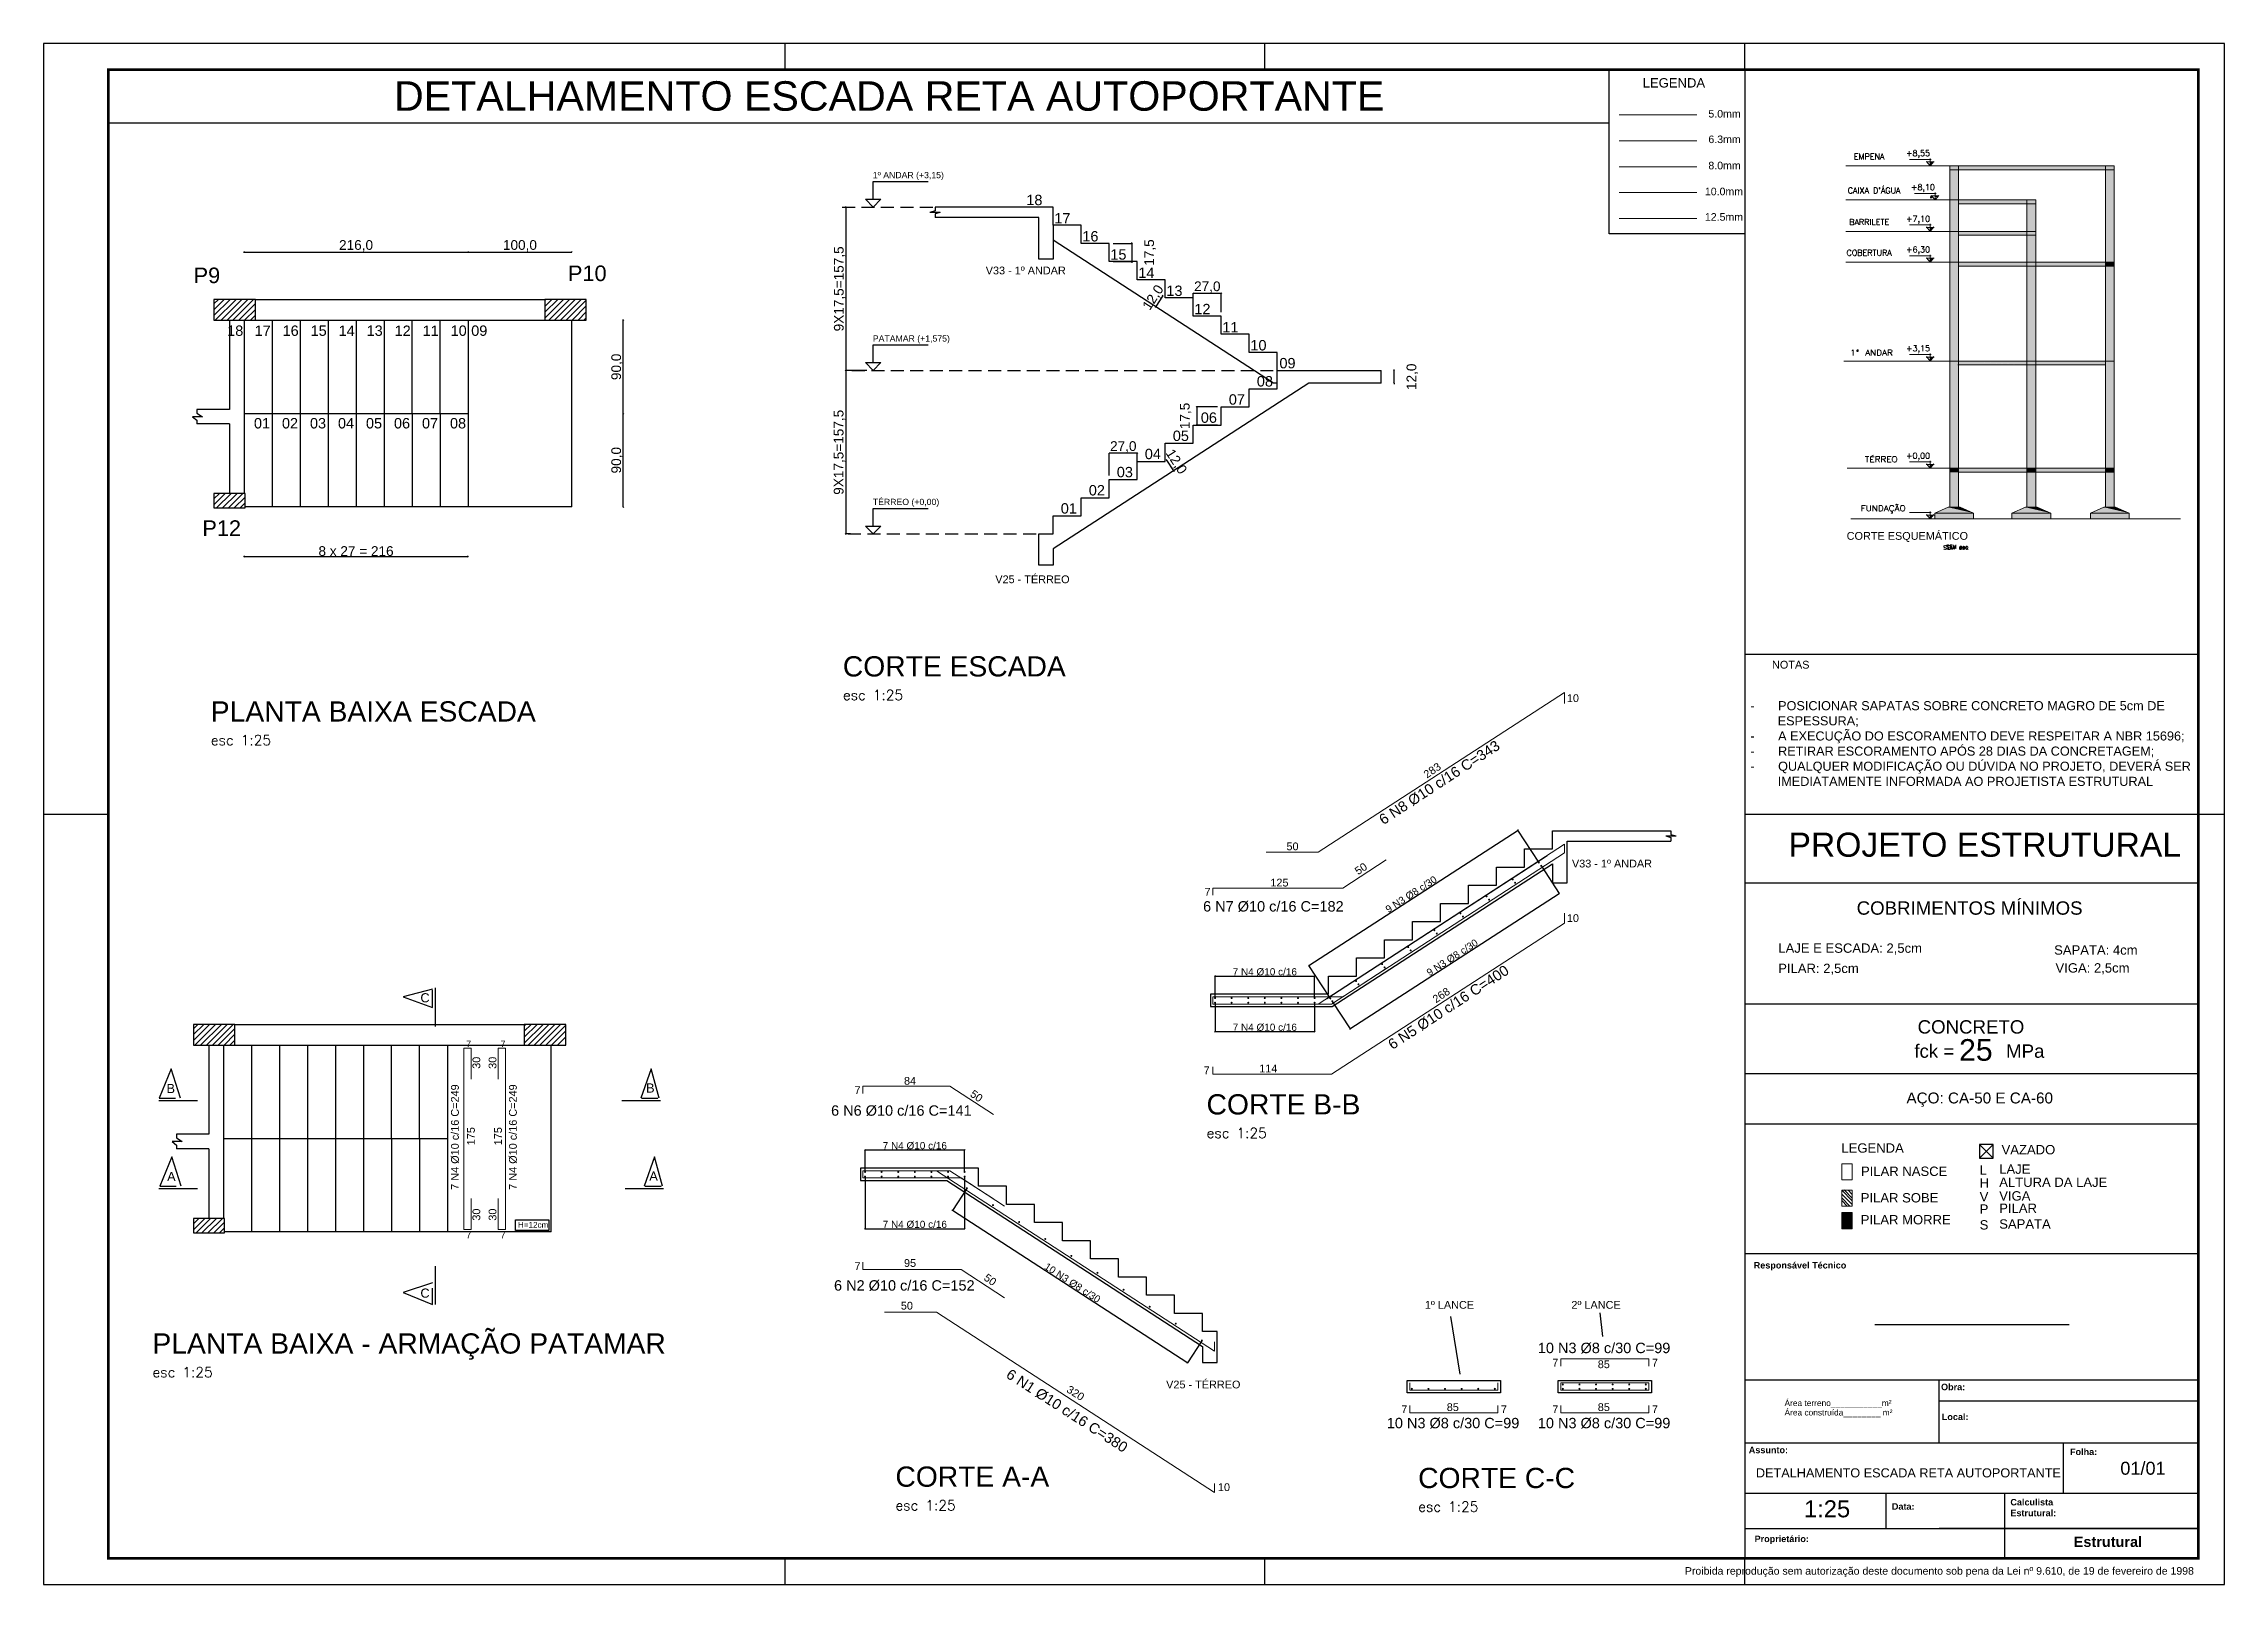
# Model space of a CAD drawing. Header units: millimetres. Extents: x 347 to 1066, y -69 to -9.
# Drawn here: x 439.4 to 523.5, y -68.8 to -9.4 of the extents above; entities that cross this region are included whole.
import ezdxf

# ---------------------------------------------------------------- set-up
doc = ezdxf.new("R2010")
doc.units = ezdxf.units.MM
doc.linetypes.add('HIDDEN', pattern=[9.525, 6.35, -3.175])
doc.linetypes.add('TRAZO_HUECO', pattern=[0.75, 0.5, -0.25])
for name, color, linetype in [('01 - Detalhe', 1, 'Continuous'), ('ARQ-FOLHA', 7, 'Continuous'), ('ARQ-TEXTO4', 1, 'Continuous'), ('Camada 1', 7, 'Continuous'), ('COTA CYPE', 31, 'Continuous'), ('Cotas', 1, 'Continuous'), ('LINHAS GERAIS.', 7, 'Continuous'), ('PDF_0', 1, 'Continuous'), ('PDF_1', 7, 'Continuous'), ('PDF_3', 7, 'Continuous'), ('PDF_ARQ-NIVEL', 7, 'Continuous'), ('PDF_ARQ-TEXTO3', 7, 'Continuous'), ('PDF_ARQ-TEXTO4', 7, 'Continuous'), ('PDF_PILAR_BETAO', 7, 'Continuous'), ('PDF_REF_REFERENCIAS', 7, 'Continuous'), ('PDF_Text', 7, 'Continuous')]:
    doc.layers.add(name, color=color, linetype=linetype)
for name, color, linetype, lineweight in [('ARM_LONGITUDINAL_Ø10', 33, 'Continuous', 9), ('ARM_LONGITUDINAL_Ø12_5', 34, 'Continuous', 9), ('ARM_LONGITUDINAL_Ø6_3', 31, 'Continuous', 9), ('ARM_LONGITUDINAL_Ø8', 32, 'Continuous', 9), ('ARM_TRANSVERSAL_Ø5', 120, 'Continuous', 9), ('G-ANNO-TEXT', 231, 'Continuous', 30)]:
    doc.layers.add(name, color=color, linetype=linetype, lineweight=lineweight)
doc.styles.add('ARIAL', font='arial.ttf')
doc.styles.add('Arial_1', font='arial.ttf')
doc.styles.add('Arial_2', font='arial.ttf', dxfattribs={"height": 5})
doc.styles.add('Arial_3', font='arial.ttf', dxfattribs={"height": 2.3})
doc.styles.add('Arial_B', font='arialbd.ttf', dxfattribs={"height": 2.5})
doc.styles.add('Arial_B_1', font='arialbd.ttf', dxfattribs={"height": 4})
doc.styles.add('PDF Arial', font='arial.ttf')
doc.styles.add('ROMANS', font='romans.shx')
doc.styles.get("Standard").update_dxf_attribs({"font": 'arial.ttf'})
doc.styles.add('TQS_ARIAL', font='arial.ttf')
doc.dimstyles.new('Copy of 1-50', dxfattribs={"dimscale": 0.05, "dimtxt": 7.5, "dimasz": 0.8, "dimexe": 0.1, "dimexo": 0.2, "dimgap": 0.3, "dimtad": 1, "dimdec": 1, "dimlfac": 25, "dimzin": 1, "dimtxsty": 'Standard', "dimblk": 'OBLIQUE', "dimcen": 10, "dimdle": 0.1, "dimclrd": 7, "dimclre": 8, "dimclrt": 256, "dimadec": 0, "dimazin": 2, "dimtfac": 1, "dimtdec": 1, "dimtmove": 2, "dimatfit": 0, "dimldrblk": 'OBLIQUE', "dimfxl": 0, "dimlwd": -1, "dimlwe": -1, "dimarcsym": 0})

msp = doc.modelspace()

# ---------------------------------------------------------------- texts
for s, p in [('1º ANDAR (+3,15)', (471.4204, -14.5808)), ('PATAMAR (+1,575)', (471.4204, -20.8808)), ('TÉRREO (+0,00)', (471.4204, -27.1808))]:
    msp.add_text(s, height=0.24).set_placement(p)
for s, width, gutter_width, heights, insert, char_height, attachment_point in [('DETALHAMENTO ESCADA RETA AUTOPORTANTE', 38.414116, 40.5903, [6.3938], (452.9551, -10.8424), 1.136529, 1), ('5.0mm', 9.857874, 10.4163, [1.6408], (503.6431, -11.9503), 0.29166, 1), ('6.3mm', 9.857874, 10.4163, [1.6408], (503.6431, -12.9355), 0.29166, 1), ('8.0mm', 9.857874, 10.4163, [1.6408], (503.6431, -13.9457), 0.29166, 1), ('10.0mm', 9.857874, 10.4163, [1.6408], (503.508, -14.947), 0.29166, 1), ('{\\C2;18}', 0.924907, 50, [0], (477.962, -15.6257), 0.4, 9), ('{\\C2;17}', 0.924907, 50, [0], (479.042, -16.3257), 0.4, 9), ('12.5mm', 9.857874, 10.4163, [1.6408], (503.508, -15.9279), 0.29166, 1), ('{\\C2;16}', 0.924907, 50, [0], (480.122, -17.0257), 0.4, 9), ('{\\C2;15}', 0.924907, 50, [0], (481.202, -17.7257), 0.4, 9), ('{\\H2x;\\C2;P9}', 6.358582, 50, [0], (445.227, -18.6347), 0.3, 7), ('{\\H2x;\\C2;P10}', 6.358582, 50, [0], (459.663, -18.5551), 0.3, 7), ('{\\C2;V33 - 1º ANDAR}', 3.846796, 37.5, [0.657], (478.8616, -18.2923), 0.3, 9), ('{\\C2;14}', 0.924907, 50, [0], (482.282, -18.4257), 0.4, 9), ('{\\C2;13}', 0.924907, 50, [0], (483.362, -19.1257), 0.4, 9), ('{\\C2;12}', 0.924907, 50, [0], (484.442, -19.8257), 0.4, 9), ('{\\C2;11}', 0.924907, 50, [0], (485.522, -20.5257), 0.4, 9), ('{\\C2;10}', 0.924907, 50, [0], (486.602, -21.2257), 0.4, 9), ('{\\C2;09}', 0.924907, 50, [0], (487.7222, -21.9167), 0.4, 9), ('{\\C2;08}', 0.924907, 50, [0], (486.8502, -22.6167), 0.4, 9), ('{\\C2;07}', 0.924907, 50, [0], (485.7702, -23.3167), 0.4, 9), ('{\\C2;05}', 0.924907, 50, [0], (483.6102, -24.7167), 0.4, 9), ('{\\C2;06}', 0.924907, 50, [0], (484.6902, -24.0167), 0.4, 9), ('{\\C2;04}', 0.924907, 50, [0], (482.5302, -25.4167), 0.4, 9), ('{\\C2;03}', 0.924907, 50, [0], (481.4502, -26.1167), 0.4, 9), ('{\\C2;02}', 0.924907, 50, [0], (480.3702, -26.8167), 0.4, 9), ('{\\C2;01}', 0.924907, 50, [0], (479.2902, -27.5167), 0.4, 9), ('\\pt3.6;{\\H2x;\\C2;P12}', 6.358582, 50, [0], (445.5641, -28.3704), 0.3, 7), ('{\\C2;V25 - TÉRREO}', 5.54504, 37.5, [0.5544], (476.1438, -30.1982), 0.3, 7), ('{\\W2.576449; }-{\\W6.644991; }POSICIONAR SAPATAS SOBRE CONCRETO MAGRO DE 5cm DE \\P{\\W5.1529;  }ESPESSURA;\\P{\\W2.576449; }-{\\W6.644991; }A EXECUÇÃO DO ESCORAMENTO DEVE RESPEITAR A NBR 15696;\\P{\\W2.576449; }-{\\W6.644991; }RETIRAR ESCORAMENTO APÓS 28 DIAS DA CONCRETAGEM;\\P{\\W2.576449; }-{\\W6.644991; }QUALQUER MODIFICAÇÃO OU DÚVIDA NO PROJETO, DEVERÁ SER \\P{\\W5.1529;  }IMEDIATAMENTE INFORMADA AO PROJETISTA ESTRUTURAL', 18.202165, 12.5, [7.5558], (504.9161, -34.7415), 0.35, 1), ('DETALHAMENTO ESCADA RETA AUTOPORTANTE', 11.829823, 12.5, [1.969], (505.4762, -64.3182), 0.35, 1)]:
    msp.add_mtext_dynamic_manual_height_columns(s, width=width, gutter_width=gutter_width, heights=heights, dxfattribs=dict(insert=insert, char_height=char_height, attachment_point=attachment_point))
at = {"layer": '01 - Detalhe'}
for s, width, gutter_width, heights, insert, char_height, attachment_point in [('{\\C2;18}', 0.924907, 50, [0], (446.5201, -20.4612), 0.4, 4), ('{\\C2;17}', 0.924907, 50, [0], (447.5783, -20.4612), 0.4, 4), ('{\\C2;16}', 0.924907, 50, [0], (448.6583, -20.4612), 0.4, 4), ('{\\C2;15}', 0.924907, 50, [0], (449.7383, -20.4612), 0.4, 4), ('{\\C2;14}', 0.924907, 50, [0], (450.8183, -20.4612), 0.4, 4), ('{\\C2;13}', 0.924907, 50, [0], (451.8983, -20.4612), 0.4, 4), ('{\\C2;12}', 0.924907, 50, [0], (452.9783, -20.4612), 0.4, 4), ('{\\C2;11}', 0.924907, 50, [0], (454.0583, -20.4612), 0.4, 4), ('{\\C2;10}', 0.924907, 50, [0], (455.1383, -20.4612), 0.4, 4), ('{\\C2;09}', 0.924907, 50, [0], (455.9325, -20.4612), 0.4, 4), ('{\\C2;01}', 0.924907, 50, [0], (447.5533, -24.0308), 0.4, 4), ('{\\C2;02}', 0.924907, 50, [0], (448.6333, -24.0308), 0.4, 4), ('{\\C2;03}', 0.924907, 50, [0], (449.7133, -24.0308), 0.4, 4), ('{\\C2;04}', 0.924907, 50, [0], (450.7933, -24.0308), 0.4, 4), ('{\\C2;05}', 0.924907, 50, [0], (451.8733, -24.0308), 0.4, 4), ('{\\C2;06}', 0.924907, 50, [0], (452.9533, -24.0308), 0.4, 4), ('{\\C2;07}', 0.924907, 50, [0], (454.0333, -24.0308), 0.4, 4), ('{\\C2;08}', 0.924907, 50, [0], (455.1133, -24.0308), 0.4, 4), ('{\\C2;10}', 2.728275, 37.5, [0], (498.1859, -34.7809), 0.3, 7), ('{\\C2;50}', 2.728275, 37.5, [0], (487.3721, -40.495), 0.3, 7), ('{\\C2;V33 - 1º ANDAR}', 3.846796, 37.5, [0.657], (498.3818, -41.1572), 0.3, 7), ('{\\C2;7}', 2.728275, 37.5, [0], (484.2111, -42.2448), 0.3, 7), ('{\\C2;125}', 2.728275, 37.5, [0], (486.752, -41.8912), 0.3, 7), ('{\\C2;6 N7 %%C10 c/16 C=182}', 7.847512, 2, [0.8769], (486.867, -42.4525), 0.4, 2), ('{\\C2;10}', 2.728275, 37.5, [0], (498.1859, -43.2606), 0.3, 7), ('{\\C2;7}', 2.249494, 30.9192, [0], (455.7372, -48.0781), 0.24735, 7), ('{\\C2;7}', 2.249494, 30.9192, [0], (457.0622, -48.0781), 0.24735, 7), ('{\\C2;114}', 2.728275, 37.5, [0], (486.3213, -49.0526), 0.3, 7), ('{\\C2;7}', 2.728275, 37.5, [0], (470.714, -49.8871), 0.3, 7), ('{\\C2;84}', 2.728275, 37.5, [0], (472.6225, -49.5335), 0.3, 7), ('{\\C2;7}', 2.728275, 37.5, [0], (484.1768, -49.1247), 0.3, 7), ('{\\C2;6 N6 %%C10 c/16 C=141}', 10.615864, 2, [0.9537], (472.5204, -50.3245), 0.4, 2), ('{\\C2;7}', 2.249494, 30.9192, [0], (455.7372, -55.4465), 0.24735, 7), ('{\\C2;7}', 2.249494, 30.9192, [0], (457.0622, -55.4465), 0.24735, 7), ('{\\C2;H=12cm}', 2.029002, 27.8885, [0], (457.7362, -55.0461), 0.223108, 7), ('{\\C2;95}', 2.728275, 37.5, [0], (472.6225, -56.5573), 0.3, 7), ('{\\C2;6 N2 %%C10 c/16 C=152}', 7.520795, 2, [0.8392], (472.6341, -57.0672), 0.4, 2), ('{\\C2;7}', 2.728275, 37.5, [0], (470.714, -56.6709), 0.3, 7), ('{\\C2;50}', 2.728275, 37.5, [0], (472.5007, -58.2023), 0.3, 7), ('{\\C2;1º LANCE}', 5.54504, 37.5, [0.5544], (492.7076, -58.1707), 0.3, 7), ('{\\C2;2º LANCE}', 5.54504, 37.5, [0.5544], (498.3607, -58.1707), 0.3, 7), ('{\\C2;10 N3 %%C8 c/30 C=99}', 6.7695, 2, [0.9621], (499.6213, -59.4776), 0.4, 2), ('{\\C2;7}', 2.728275, 37.5, [0], (497.6243, -60.3933), 0.3, 7), ('{\\C2;85}', 2.728275, 37.5, [0], (499.3774, -60.4607), 0.3, 7), ('{\\C2;7}', 2.728275, 37.5, [0], (501.4665, -60.3933), 0.3, 7), ('{\\C2;V25 - TÉRREO}', 5.54504, 37.5, [0.5544], (482.7323, -61.2415), 0.3, 7), ('{\\C2;7}', 2.728275, 37.5, [0], (491.8001, -62.19), 0.3, 7), ('{\\C2;85}', 2.728275, 37.5, [0], (493.5531, -62.114), 0.3, 7), ('{\\C2;7}', 2.728275, 37.5, [0], (495.6423, -62.19), 0.3, 7), ('{\\C2;7}', 2.728275, 37.5, [0], (497.6243, -62.19), 0.3, 7), ('{\\C2;85}', 2.728275, 37.5, [0], (499.3774, -62.114), 0.3, 7), ('{\\C2;7}', 2.728275, 37.5, [0], (501.4665, -62.19), 0.3, 7), ('{\\C2;10 N3 %%C8 c/30 C=99}', 6.7695, 2, [0.9621], (493.797, -62.3731), 0.4, 2), ('{\\C2;10 N3 %%C8 c/30 C=99}', 6.7695, 2, [0.9621], (499.6213, -62.3731), 0.4, 2), ('{\\C2;10}', 2.728275, 37.5, [0], (484.7289, -65.1993), 0.3, 7)]:
    msp.add_mtext_dynamic_manual_height_columns(s, width=width, gutter_width=gutter_width, heights=heights, dxfattribs=dict(at, insert=insert, char_height=char_height, attachment_point=attachment_point))
for s, width, gutter_width, heights, insert, char_height, attachment_point, rotation in [('{\\C2;6 N8 %%C10 c/16 C=343}', 8.770776, 2, [1.2149], (493.1598, -37.7078), 0.4, 2, 33.189859), ('{\\C2;283}', 2.728275, 37.5, [0.2004], (492.7889, -37.7336), 0.3, 7, 34.085536), ('{\\C2;50}', 2.728275, 37.5, [0], (490.134, -41.4586), 0.3, 7, 33.327662), ('{\\C2;6 N5 %%C10 c/16 C=400}', 7.686165, 2, [0.9841], (493.5079, -46.3739), 0.4, 2, 33.189859), ('{\\C2;268}', 2.728275, 37.5, [0], (493.137, -46.3998), 0.3, 7, 34.085536), ('{\\C2;30}', 2.728275, 37.5, [0], (456.2849, -48.9163), 0.3, 7, 90), ('{\\C2;30}', 2.728275, 37.5, [0], (456.9082, -48.9163), 0.3, 7, 90), ('{\\C2;7 N4 %%C10 c/16 C=249}', 5.717254, 1.5, [0.5518], (455.1546, -51.5475), 0.3, 2, 90), ('{\\C2;7 N4 %%C10 c/16 C=249}', 8.980762, 1.5, [0.0667], (457.39, -51.5475), 0.3, 2, 90), ('{\\C2;50}', 2.728275, 37.5, [0], (475.1399, -49.9533), 0.3, 7, 324.494044), ('{\\C2;175}', 2.728275, 37.5, [0], (456.0754, -51.8635), 0.3, 7, 90), ('{\\C2;175}', 2.728275, 37.5, [0], (457.1212, -51.8635), 0.3, 7, 90), ('{\\C2;30}', 2.728275, 37.5, [0], (456.2849, -54.7702), 0.3, 7, 90), ('{\\C2;30}', 2.728275, 37.5, [0], (456.9082, -54.7702), 0.3, 7, 90), ('{\\C2;50}', 2.728275, 37.5, [0], (475.6678, -57.0373), 0.3, 7, 324.494044), ('{\\C2;6 N1 %%C10 c/16 C=380}', 7.64389, 2, [0.8506], (479.0198, -61.9267), 0.4, 2, 327.216012), ('{\\C2;320}', 2.728275, 37.5, [0], (478.8607, -61.3616), 0.3, 7, 327.713937)]:
    msp.add_mtext_dynamic_manual_height_columns(s, width=width, gutter_width=gutter_width, heights=heights, dxfattribs=dict(at, insert=insert, char_height=char_height, attachment_point=attachment_point, rotation=rotation))
at = {"layer": 'ARQ-TEXTO4', "insert": (513.6565, -28.2207), "char_height": 0.15, "width": 5.531989, "attachment_point": 3, "style": 'ROMANS'}
msp.add_mtext('{\\fArial|b0|i0|c0|p34;\\H2x;\\C4;CORTE ESQUEMÁTICO \\P\\Fromans|c0;\\H0.50002x;\\C2;SEM esc}', dxfattribs=at)
at = {"layer": 'ARQ-TEXTO4', "color": 31, "char_height": 0.39, "width": 29.650864, "attachment_point": 1, "style": 'ROMANS'}
for s, insert in [('{\\fArial|b0|i0|c0|p34;\\H2x;\\C4;CORTE ESCADA\\P\\Fromans|c0;\\H0.50002x;\\C2;esc 1:25}', (470.2642, -33.0104)), ('{\\fArial|b0|i0|c0|p34;\\H2x;\\C4;PLANTA BAIXA ESCADA\\P\\Fromans|c0;\\H0.50002x;\\C2;esc 1:25}', (445.8895, -34.7478)), ('{\\fArial|b0|i0|c0|p34;\\H2x;\\C4;CORTE B-B\\P\\Fromans|c0;\\H0.50002x;\\C2;esc 1:25}', (484.29, -49.8965)), ('{\\fArial|b0|i0|c0|p34;\\H2x;\\C4;PLANTA BAIXA - ARMAÇÃO PATAMAR\\P\\Fromans|c0;\\H0.50002x;\\C2;esc 1:25}', (443.6394, -59.1152)), ('{\\fArial|b0|i0|c0|p34;\\H2x;\\C4;CORTE A-A\\P\\Fromans|c0;\\H0.50002x;\\C2;esc 1:25}', (472.2919, -64.2484)), ('{\\fArial|b0|i0|c0|p34;\\H2x;\\C4;CORTE C-C\\P\\Fromans|c0;\\H0.50002x;\\C2;esc 1:25}', (492.4499, -64.3006))]:
    msp.add_mtext(s, dxfattribs=dict(at, insert=insert))
at = {"layer": 'Camada 1', "color": 0, "lineweight": 25, "style": 'TQS_ARIAL'}
for s, height, p in [('LEGENDA', 0.36043, (501.1109, -11.0842)), ('PROJETO ESTRUTURAL', 0.928807, (506.7338, -40.7398)), ('COBRIMENTOS MÍNIMOS', 0.514893, (509.3613, -42.9747)), ('LAJE E ESCADA: 2,5cm', 0.360425, (506.3406, -44.4429)), ('SAPATA: 4cm', 0.360425, (516.9768, -44.5163)), ('PILAR: 2,5cm', 0.360425, (506.3362, -45.2239)), ('VIGA: 2,5cm', 0.360425, (517.0293, -45.2057)), ('CONCRETO', 0.51489, (511.7114, -47.5573)), ('AÇO: CA-50 E CA-60', 0.420812, (511.2819, -50.2514)), ('LEGENDA', 0.36043, (508.773, -52.1498)), ('VAZADO', 0.36043, (514.9499, -52.2137)), ('PILAR NASCE', 0.360425, (509.5276, -53.0457)), ('L', 0.3604, (514.1051, -52.9976)), ('LAJE', 0.36043, (514.8591, -52.9643)), ('PILAR SOBE', 0.36043, (509.5192, -54.0681)), ('V', 0.3604, (514.1051, -54.0288)), ('H', 0.3604, (514.1051, -53.502)), ('ALTURA DA LAJE', 0.360425, (514.8591, -53.4687)), ('VIGA', 0.36043, (514.8591, -53.9956)), ('PILAR MORRE', 0.360425, (509.5192, -54.9142)), ('P', 0.3604, (514.1051, -54.5043)), ('PILAR', 0.36043, (514.8591, -54.471)), ('S', 0.3604, (514.1051, -55.1121)), ('SAPATA', 0.36043, (514.8591, -55.0788))]:
    msp.add_text(s, height=height, dxfattribs=at).set_placement(p)
at = {"layer": 'COTA CYPE'}
for s, p in [('C', (453.9735, -46.3547)), ('B', (444.1806, -49.8519)), ('B', (462.6761, -49.833)), ('A', (444.2055, -53.2449)), ('A', (462.8004, -53.226)), ('C', (453.9735, -57.7403))]:
    msp.add_text(s, height=0.353, rotation=0.027666, dxfattribs=at).set_placement(p)
at = {"layer": 'COTA CYPE', "lineweight": 25, "style": 'TQS_ARIAL'}
for s, height, p in [('25', 0.83413, (513.3101, -48.6054)), ('fck =          MPa', 0.514893, (511.5867, -48.4911))]:
    msp.add_text(s, height=height, dxfattribs=at).set_placement(p)
at = {"layer": 'G-ANNO-TEXT', "color": 7, "attachment_point": 1}
for s, insert, char_height, width, style in [('Responsável Técnico ', (505.391, -56.3645), 0.25, 4.417298, 'Arial_B'), ('Obra:', (512.6155, -61.0566), 0.25, 1.122362, 'Arial_B'), ('Área terreno___________m²', (506.5801, -61.6872), 0.23, 5.659914, 'Arial_3'), ('Área construída________ m²', (506.5801, -62.051), 0.23, 6.197044, 'Arial_3'), ('Local:', (512.6453, -62.2079), 0.25, 1.234599, 'Arial_B'), ('Assunto:', (505.2008, -63.4862), 0.25, 1.811814, 'Arial_B'), ('Folha:', (517.5891, -63.5574), 0.25, 1.258649, 'Arial_B'), ('01/01', (519.5288, -64.0654), 0.5, 2.164556, 'Arial_2'), ('1:25', (507.3306, -65.5523), 0.65491, 10.080639, 'Arial_1'), ('Calculista Estrutural:', (515.2891, -65.499), 0.25, 2.176767, 'Arial_B'), ('Data:', (510.7196, -65.6634), 0.25, 1.050211, 'Arial_B'), ('Proprietário: ', (505.4247, -66.9131), 0.25, 2.661602, 'Arial_B'), ('Estrutural', (517.731, -66.9498), 0.4, 3.214767, 'Arial_B_1'), ('Proibida reprodução sem autorização deste documento sob pena da Lei nº 9.610, de 19 de fevereiro de 1998', (502.7385, -68.1274), 0.29, 23.770034, 'ARIAL')]:
    msp.add_mtext(s, dxfattribs=dict(at, insert=insert, char_height=char_height, width=width, style=style))
at = {"layer": 'PDF_ARQ-TEXTO3', "lineweight": 18, "char_height": 0.225, "attachment_point": 5, "style": 'ROMANS'}
for s, insert in [('EMPENA', (509.8448, -13.7435)), ('+8,55', (511.7273, -13.6521)), ("CAIXA D'ÁGUA", (510.0349, -15.0542)), ('+8,10', (511.9174, -14.9628)), ('BARRILETE', (509.8448, -16.2711)), ('+7,10', (511.7273, -16.1797)), ('COBERTURA', (509.8448, -17.4552)), ('+6,30', (511.7273, -17.3638)), ('+3,15', (511.7273, -21.1741)), ('+0,00', (511.7273, -25.314))]:
    msp.add_mtext(s, dxfattribs=dict(at, insert=insert))
at = {"layer": 'PDF_Text', "insert": (506.0972, -33.4905), "char_height": 0.3, "attachment_point": 7, "style": 'PDF Arial'}
msp.add_mtext('NOTAS', dxfattribs=at)

# ---------------------------------------------------------------- blocks, each defined once
blk = doc.blocks.new('FOLHA A1')
at = {"layer": 'ARQ-FOLHA'}
for p, q in [((841, 0), (0, 0)), ((0, 0), (0, -594)), ((286, -10), (286, 0)), ((471, -10), (471, 0)), ((656, -10), (656, 0)), ((841, -594), (841, 0)), ((0, -297), (25, -297)), ((831, -297), (841, -297)), ((286, -594), (286, -584)), ((471, -594), (471, -584)), ((656, -594), (656, -584)), ((0, -594), (841, -594))]:
    blk.add_line(p, q, dxfattribs=at)
at = {"layer": 'ARQ-FOLHA', "const_width": 1}
blk.add_lwpolyline([(25, -10), (25, -584), (831, -584), (831, -10), (25, -10)], dxfattribs=at)
blk = doc.blocks.new('_OBLIQUE')
at = {"color": 0, "linetype": 'ByBlock'}
blk.add_line((-0.5, -0.5), (0.5, 0.5), dxfattribs=at)
blk = doc.blocks.new('*D365')
at = {"layer": 'COTA CYPE', "color": 8}
for p, q in [((475.043, -53.528), (474.495, -54.373)), ((484.105, -59.404), (483.557, -60.249))]:
    blk.add_line(p, q, dxfattribs=at)
at = {"layer": 'COTA CYPE', "color": 7}
blk.add_line((474.493, -54.366), (483.564, -60.248), dxfattribs=at)
at = {"layer": 'Defpoints', "color": 0}
for p in [(475.049, -53.52), (484.11, -59.396), (483.559, -60.245)]:
    blk.add_point(p, dxfattribs=at)
at = {"layer": 'COTA CYPE', "color": 7, "xscale": 0.04000000000000001, "yscale": 0.04000000000000001, "zscale": 0.04000000000000001}
for p, rotation in [((474.498, -54.369), 147.0380101646137), ((483.559, -60.245), 327.0380101646138)]:
    blk.add_blockref('_OBLIQUE', p, dxfattribs=dict(at, rotation=rotation))
at = {"layer": 'COTA CYPE', "insert": (479.117, -57.17), "char_height": 0.275, "width": 5.68076, "attachment_point": 5, "rotation": 327.03801}
blk.add_mtext('10 N3 %%C8 c/30', dxfattribs=at)
blk = doc.blocks.new('*D366')
at = {"layer": 'COTA CYPE', "color": 8}
for p, q in [((497.205, -41.099), (497.891, -42.159)), ((489.137, -46.32), (489.823, -47.38))]:
    blk.add_line(p, q, dxfattribs=at)
at = {"layer": 'COTA CYPE', "color": 7}
blk.add_line((489.816, -47.379), (497.893, -42.152), dxfattribs=at)
at = {"layer": 'Defpoints', "color": 0}
for p in [(497.2, -41.09), (497.889, -42.155), (489.131, -46.311)]:
    blk.add_point(p, dxfattribs=at)
at = {"layer": 'COTA CYPE', "color": 7, "xscale": 0.04000000000000001, "yscale": 0.04000000000000001, "zscale": 0.04000000000000001}
for p, rotation in [((497.889, -42.155), 32.90491051264259), ((489.82, -47.376), 212.9049105126426)]:
    blk.add_blockref('_OBLIQUE', p, dxfattribs=dict(at, rotation=rotation))
at = {"layer": 'COTA CYPE', "insert": (493.766, -44.628), "char_height": 0.275, "width": 7.39169, "attachment_point": 5, "rotation": 32.90491}
blk.add_mtext('9 N3 %%C8 c/30', dxfattribs=at)
blk = doc.blocks.new('*D368')
at = {"layer": 'COTA CYPE', "color": 8}
for p, q in [((484.617, -46.383), (484.617, -47.487)), ((488.457, -46.383), (488.457, -47.487))]:
    blk.add_line(p, q, dxfattribs=at)
at = {"layer": 'COTA CYPE', "color": 7}
blk.add_line((484.612, -47.482), (488.462, -47.482), dxfattribs=at)
at = {"layer": 'Defpoints', "color": 0}
for p in [(484.617, -46.373), (488.457, -46.373), (488.457, -47.482)]:
    blk.add_point(p, dxfattribs=at)
at = {"layer": 'COTA CYPE', "color": 7, "xscale": 0.04000000000000001, "yscale": 0.04000000000000001, "zscale": 0.04000000000000001, "rotation": 180}
blk.add_blockref('_OBLIQUE', (484.617, -47.482), dxfattribs=at)
at = {"layer": 'COTA CYPE', "color": 7, "xscale": 0.04000000000000001, "yscale": 0.04000000000000001, "zscale": 0.04000000000000001}
blk.add_blockref('_OBLIQUE', (488.457, -47.482), dxfattribs=at)
at = {"layer": 'COTA CYPE', "insert": (486.537, -47.319), "char_height": 0.275, "width": 4.43769, "attachment_point": 5}
blk.add_mtext('7 N4 %%C10 c/16', dxfattribs=at)
blk = doc.blocks.new('*D367')
at = {"layer": 'COTA CYPE', "color": 7}
blk.add_line((484.612, -45.342), (488.462, -45.342), dxfattribs=at)
at = {"layer": 'COTA CYPE', "color": 8}
for p, q in [((484.617, -46.171), (484.617, -45.337)), ((488.457, -46.177), (488.457, -45.337))]:
    blk.add_line(p, q, dxfattribs=at)
at = {"layer": 'Defpoints', "color": 0}
for p in [(488.457, -45.342), (484.617, -46.181), (488.457, -46.187)]:
    blk.add_point(p, dxfattribs=at)
at = {"layer": 'COTA CYPE', "color": 7, "xscale": 0.04000000000000001, "yscale": 0.04000000000000001, "zscale": 0.04000000000000001, "rotation": 180}
blk.add_blockref('_OBLIQUE', (484.617, -45.342), dxfattribs=at)
at = {"layer": 'COTA CYPE', "color": 7, "xscale": 0.04000000000000001, "yscale": 0.04000000000000001, "zscale": 0.04000000000000001}
blk.add_blockref('_OBLIQUE', (488.457, -45.342), dxfattribs=at)
at = {"layer": 'COTA CYPE', "insert": (486.537, -45.179), "char_height": 0.275, "width": 4.43769, "attachment_point": 5}
blk.add_mtext('7 N4 %%C10 c/16', dxfattribs=at)
blk = doc.blocks.new('*D369')
at = {"layer": 'COTA CYPE', "color": 8}
for p, q in [((471.12, -53.087), (471.12, -55.085)), ((474.96, -53.088), (474.96, -55.085))]:
    blk.add_line(p, q, dxfattribs=at)
at = {"layer": 'COTA CYPE', "color": 7}
blk.add_line((471.115, -55.08), (474.965, -55.08), dxfattribs=at)
at = {"layer": 'Defpoints', "color": 0}
for p in [(471.12, -53.077), (474.96, -53.078), (474.96, -55.08)]:
    blk.add_point(p, dxfattribs=at)
at = {"layer": 'COTA CYPE', "color": 7, "xscale": 0.04000000000000001, "yscale": 0.04000000000000001, "zscale": 0.04000000000000001, "rotation": 180}
blk.add_blockref('_OBLIQUE', (471.12, -55.08), dxfattribs=at)
at = {"layer": 'COTA CYPE', "color": 7, "xscale": 0.04000000000000001, "yscale": 0.04000000000000001, "zscale": 0.04000000000000001}
blk.add_blockref('_OBLIQUE', (474.96, -55.08), dxfattribs=at)
at = {"layer": 'COTA CYPE', "insert": (473.04, -54.917), "char_height": 0.275, "width": 4.43769, "attachment_point": 5}
blk.add_mtext('7 N4 %%C10 c/16', dxfattribs=at)
blk = doc.blocks.new('*D370')
at = {"layer": 'COTA CYPE', "color": 7}
blk.add_line((471.115, -52.046), (474.965, -52.046), dxfattribs=at)
at = {"layer": 'COTA CYPE', "color": 8}
for p, q in [((471.12, -52.875), (471.12, -52.041)), ((474.96, -52.881), (474.96, -52.041))]:
    blk.add_line(p, q, dxfattribs=at)
at = {"layer": 'Defpoints', "color": 0}
for p in [(474.96, -52.046), (471.12, -52.885), (474.96, -52.891)]:
    blk.add_point(p, dxfattribs=at)
at = {"layer": 'COTA CYPE', "color": 7, "xscale": 0.04000000000000001, "yscale": 0.04000000000000001, "zscale": 0.04000000000000001, "rotation": 180}
blk.add_blockref('_OBLIQUE', (471.12, -52.046), dxfattribs=at)
at = {"layer": 'COTA CYPE', "color": 7, "xscale": 0.04000000000000001, "yscale": 0.04000000000000001, "zscale": 0.04000000000000001}
blk.add_blockref('_OBLIQUE', (474.96, -52.046), dxfattribs=at)
at = {"layer": 'COTA CYPE', "insert": (473.04, -51.883), "char_height": 0.275, "width": 4.43769, "attachment_point": 5}
blk.add_mtext('7 N4 %%C10 c/16', dxfattribs=at)
blk = doc.blocks.new('*D371')
at = {"layer": 'COTA CYPE', "color": 7}
blk.add_line((488.235, -44.939), (496.304, -39.714), dxfattribs=at)
at = {"layer": 'COTA CYPE', "color": 8}
for p, q in [((497.101, -40.954), (496.297, -39.712)), ((489.04, -46.173), (488.236, -44.932))]:
    blk.add_line(p, q, dxfattribs=at)
at = {"layer": 'Defpoints', "color": 0}
for p in [(496.299, -39.717), (497.106, -40.962), (489.046, -46.181)]:
    blk.add_point(p, dxfattribs=at)
at = {"layer": 'COTA CYPE', "color": 7, "xscale": 0.04000000000000001, "yscale": 0.04000000000000001, "zscale": 0.04000000000000001}
for p, rotation in [((496.299, -39.717), 32.92389633222749), ((488.239, -44.936), 212.9238963322275)]:
    blk.add_blockref('_OBLIQUE', p, dxfattribs=dict(at, rotation=rotation))
at = {"layer": 'COTA CYPE', "insert": (492.181, -42.189), "char_height": 0.275, "width": 7.39169, "attachment_point": 5, "rotation": 32.9239}
blk.add_mtext('9 N3 %%C8 c/30', dxfattribs=at)
blk = doc.blocks.new('*D372')
at = {"layer": 'COTA CYPE', "color": 7}
blk.add_line((447.166, -29.165), (455.816, -29.165), dxfattribs=at)
at = {"layer": 'COTA CYPE', "color": 8}
for p, q in [((447.171, -29.161), (447.171, -29.17)), ((455.811, -29.161), (455.811, -29.17))]:
    blk.add_line(p, q, dxfattribs=at)
at = {"layer": 'Defpoints', "color": 0}
for p in [(447.171, -25.899), (455.811, -25.899), (455.811, -29.165)]:
    blk.add_point(p, dxfattribs=at)
at = {"layer": 'COTA CYPE', "color": 7, "xscale": 0.04000000000000001, "yscale": 0.04000000000000001, "zscale": 0.04000000000000001, "rotation": 180}
blk.add_blockref('_OBLIQUE', (447.171, -29.165), dxfattribs=at)
at = {"layer": 'COTA CYPE', "color": 7, "xscale": 0.04000000000000001, "yscale": 0.04000000000000001, "zscale": 0.04000000000000001}
blk.add_blockref('_OBLIQUE', (455.811, -29.165), dxfattribs=at)
at = {"layer": 'COTA CYPE', "insert": (451.491, -28.958), "char_height": 0.375, "attachment_point": 5}
blk.add_mtext('8 x 27 = 216', dxfattribs=at)
blk = doc.blocks.new('*D373')
at = {"layer": 'COTA CYPE', "color": 8}
for p, q in [((461.794, -23.654), (461.803, -23.654)), ((461.794, -27.254), (461.803, -27.254))]:
    blk.add_line(p, q, dxfattribs=at)
at = {"layer": 'COTA CYPE', "color": 7}
blk.add_line((461.798, -27.259), (461.798, -23.649), dxfattribs=at)
at = {"layer": 'Defpoints', "color": 0}
for p in [(455.811, -23.654), (461.798, -23.654), (455.811, -27.254)]:
    blk.add_point(p, dxfattribs=at)
at = {"layer": 'COTA CYPE', "color": 7, "xscale": 0.04000000000000001, "yscale": 0.04000000000000001, "zscale": 0.04000000000000001}
for p, rotation in [((461.798, -23.654), 90), ((461.798, -27.254), 270)]:
    blk.add_blockref('_OBLIQUE', p, dxfattribs=dict(at, rotation=rotation))
at = {"layer": 'COTA CYPE', "insert": (461.557, -25.454), "char_height": 0.375, "attachment_point": 5, "rotation": 90}
blk.add_mtext('90,0', dxfattribs=at)
blk = doc.blocks.new('*D374')
at = {"layer": 'COTA CYPE', "color": 8}
for p, q in [((461.794, -20.054), (461.803, -20.054)), ((461.794, -23.654), (461.803, -23.654))]:
    blk.add_line(p, q, dxfattribs=at)
at = {"layer": 'COTA CYPE', "color": 7}
blk.add_line((461.798, -23.659), (461.798, -20.049), dxfattribs=at)
at = {"layer": 'Defpoints', "color": 0}
for p in [(459.825, -20.054), (461.798, -20.054), (455.811, -23.654)]:
    blk.add_point(p, dxfattribs=at)
at = {"layer": 'COTA CYPE', "color": 7, "xscale": 0.04000000000000001, "yscale": 0.04000000000000001, "zscale": 0.04000000000000001}
for p, rotation in [((461.798, -20.054), 90), ((461.798, -23.654), 270)]:
    blk.add_blockref('_OBLIQUE', p, dxfattribs=dict(at, rotation=rotation))
at = {"layer": 'COTA CYPE', "insert": (461.557, -21.854), "char_height": 0.375, "attachment_point": 5, "rotation": 90}
blk.add_mtext('90,0', dxfattribs=at)
blk = doc.blocks.new('*D375')
at = {"layer": 'COTA CYPE', "color": 7}
blk.add_line((447.166, -17.43), (455.816, -17.43), dxfattribs=at)
at = {"layer": 'COTA CYPE', "color": 8}
for p, q in [((447.171, -17.434), (447.171, -17.425)), ((455.811, -17.434), (455.811, -17.425))]:
    blk.add_line(p, q, dxfattribs=at)
at = {"layer": 'Defpoints', "color": 0}
for p in [(455.811, -17.43), (447.171, -21.854), (455.811, -21.854)]:
    blk.add_point(p, dxfattribs=at)
at = {"layer": 'COTA CYPE', "color": 7, "xscale": 0.04000000000000001, "yscale": 0.04000000000000001, "zscale": 0.04000000000000001, "rotation": 180}
blk.add_blockref('_OBLIQUE', (447.171, -17.43), dxfattribs=at)
at = {"layer": 'COTA CYPE', "color": 7, "xscale": 0.04000000000000001, "yscale": 0.04000000000000001, "zscale": 0.04000000000000001}
blk.add_blockref('_OBLIQUE', (455.811, -17.43), dxfattribs=at)
at = {"layer": 'COTA CYPE', "insert": (451.491, -17.19), "char_height": 0.375, "attachment_point": 5}
blk.add_mtext('216,0', dxfattribs=at)
blk = doc.blocks.new('*D376')
at = {"layer": 'COTA CYPE', "color": 7}
blk.add_line((455.806, -17.43), (459.816, -17.43), dxfattribs=at)
at = {"layer": 'COTA CYPE', "color": 8}
for p, q in [((455.811, -17.434), (455.811, -17.425)), ((459.811, -17.434), (459.811, -17.425))]:
    blk.add_line(p, q, dxfattribs=at)
at = {"layer": 'Defpoints', "color": 0}
for p in [(459.811, -17.43), (459.811, -20.054), (455.811, -21.854)]:
    blk.add_point(p, dxfattribs=at)
at = {"layer": 'COTA CYPE', "color": 7, "xscale": 0.04000000000000001, "yscale": 0.04000000000000001, "zscale": 0.04000000000000001, "rotation": 180}
blk.add_blockref('_OBLIQUE', (455.811, -17.43), dxfattribs=at)
at = {"layer": 'COTA CYPE', "color": 7, "xscale": 0.04000000000000001, "yscale": 0.04000000000000001, "zscale": 0.04000000000000001}
blk.add_blockref('_OBLIQUE', (459.811, -17.43), dxfattribs=at)
at = {"layer": 'COTA CYPE', "insert": (457.811, -17.19), "char_height": 0.375, "attachment_point": 5}
blk.add_mtext('100,0', dxfattribs=at)
blk = doc.blocks.new('*D377')
at = {"layer": 'COTA CYPE', "color": 8}
for p, q in [((470.394, -15.697), (470.378, -15.697)), ((471.194, -21.997), (470.378, -21.997))]:
    blk.add_line(p, q, dxfattribs=at)
at = {"layer": 'COTA CYPE', "color": 7}
blk.add_line((470.383, -15.692), (470.383, -22.002), dxfattribs=at)
at = {"layer": 'Defpoints', "color": 0}
for p in [(470.404, -15.697), (470.383, -21.997), (471.204, -21.997)]:
    blk.add_point(p, dxfattribs=at)
at = {"layer": 'COTA CYPE', "color": 7, "xscale": 0.04000000000000001, "yscale": 0.04000000000000001, "zscale": 0.04000000000000001}
for p, rotation in [((470.383, -15.697), 90), ((470.383, -21.997), 270)]:
    blk.add_blockref('_OBLIQUE', p, dxfattribs=dict(at, rotation=rotation))
at = {"layer": 'COTA CYPE', "insert": (470.143, -18.847), "char_height": 0.375, "attachment_point": 5, "rotation": 90}
blk.add_mtext('9X17,5=157,5', dxfattribs=at)
blk = doc.blocks.new('*D378')
at = {"layer": 'COTA CYPE', "color": 8}
for p, q in [((470.557, -21.997), (470.371, -21.997)), ((470.557, -28.297), (470.371, -28.297))]:
    blk.add_line(p, q, dxfattribs=at)
at = {"layer": 'COTA CYPE', "color": 7}
blk.add_line((470.376, -21.992), (470.376, -28.302), dxfattribs=at)
at = {"layer": 'Defpoints', "color": 0}
for p in [(470.567, -21.997), (470.376, -28.297), (470.567, -28.297)]:
    blk.add_point(p, dxfattribs=at)
at = {"layer": 'COTA CYPE', "color": 7, "xscale": 0.04000000000000001, "yscale": 0.04000000000000001, "zscale": 0.04000000000000001}
for p, rotation in [((470.376, -21.997), 90), ((470.376, -28.297), 270)]:
    blk.add_blockref('_OBLIQUE', p, dxfattribs=dict(at, rotation=rotation))
at = {"layer": 'COTA CYPE', "insert": (470.136, -25.147), "char_height": 0.375, "attachment_point": 5, "rotation": 90}
blk.add_mtext('9X17,5=157,5', dxfattribs=at)
blk = doc.blocks.new('*D379')
at = {"layer": 'COTA CYPE', "color": 7}
for p, q in [((482.762, -25.456), (482.74, -25.423)), ((483.023, -25.859), (482.762, -25.456)), ((483.023, -25.859), (483.045, -25.893))]:
    blk.add_line(p, q, dxfattribs=at)
at = {"layer": 'COTA CYPE', "color": 8}
for p, q in [((482.759, -25.459), (482.766, -25.454)), ((483.02, -25.861), (483.027, -25.857))]:
    blk.add_line(p, q, dxfattribs=at)
at = {"layer": 'Defpoints', "color": 0}
for p in [(482.69, -25.503), (482.762, -25.456), (482.951, -25.906)]:
    blk.add_point(p, dxfattribs=at)
at = {"layer": 'COTA CYPE', "color": 7, "xscale": 0.04000000000000001, "yscale": 0.04000000000000001, "zscale": 0.04000000000000001}
for p, rotation in [((482.762, -25.456), 302.9492151165979), ((483.023, -25.859), 122.9492151165979)]:
    blk.add_blockref('_OBLIQUE', p, dxfattribs=dict(at, rotation=rotation))
at = {"layer": 'COTA CYPE', "insert": (483.105, -25.52), "char_height": 0.375, "attachment_point": 5, "rotation": 302.94922}
blk.add_mtext('12,0', dxfattribs=at)
blk = doc.blocks.new('*D381')
at = {"layer": 'COTA CYPE', "color": 8}
for p, q in [((484.709, -23.397), (483.904, -23.397)), ((484.709, -24.097), (483.904, -24.097))]:
    blk.add_line(p, q, dxfattribs=at)
at = {"layer": 'COTA CYPE', "color": 7}
blk.add_line((483.909, -23.392), (483.909, -24.102), dxfattribs=at)
at = {"layer": 'Defpoints', "color": 0}
for p in [(484.859, -23.397), (483.909, -24.097), (484.859, -24.097)]:
    blk.add_point(p, dxfattribs=at)
at = {"layer": 'COTA CYPE', "color": 7, "xscale": 0.04000000000000001, "yscale": 0.04000000000000001, "zscale": 0.04000000000000001}
for p, rotation in [((483.909, -23.397), 90), ((483.909, -24.097), 270)]:
    blk.add_blockref('_OBLIQUE', p, dxfattribs=dict(at, rotation=rotation))
at = {"layer": 'COTA CYPE', "insert": (483.485, -23.747), "char_height": 0.375, "attachment_point": 5, "rotation": 90}
blk.add_mtext('17,5', dxfattribs=at)
blk = doc.blocks.new('*D382')
at = {"layer": 'COTA CYPE', "color": 7}
blk.add_line((481.624, -25.183), (480.534, -25.183), dxfattribs=at)
at = {"layer": 'COTA CYPE', "color": 8}
for p, q in [((480.539, -26.047), (480.539, -25.178)), ((481.619, -26.047), (481.619, -25.178))]:
    blk.add_line(p, q, dxfattribs=at)
at = {"layer": 'Defpoints', "color": 0}
for p in [(480.539, -25.183), (480.539, -26.197), (481.619, -26.197)]:
    blk.add_point(p, dxfattribs=at)
at = {"layer": 'COTA CYPE', "color": 7, "xscale": 0.04000000000000001, "yscale": 0.04000000000000001, "zscale": 0.04000000000000001, "rotation": 180}
blk.add_blockref('_OBLIQUE', (480.539, -25.183), dxfattribs=at)
at = {"layer": 'COTA CYPE', "color": 7, "xscale": 0.04000000000000001, "yscale": 0.04000000000000001, "zscale": 0.04000000000000001}
blk.add_blockref('_OBLIQUE', (481.619, -25.183), dxfattribs=at)
at = {"layer": 'COTA CYPE', "insert": (481.079, -24.943), "char_height": 0.375, "attachment_point": 5}
blk.add_mtext('27,0', dxfattribs=at)
blk = doc.blocks.new('*D383')
at = {"layer": 'COTA CYPE', "color": 8}
for p, q in [((491.518, -21.997), (491.527, -21.997)), ((491.518, -22.477), (491.527, -22.477))]:
    blk.add_line(p, q, dxfattribs=at)
at = {"layer": 'COTA CYPE', "color": 7}
for p, q in [((491.522, -21.997), (491.522, -21.957)), ((491.522, -22.477), (491.522, -21.997)), ((491.522, -22.477), (491.522, -22.517))]:
    blk.add_line(p, q, dxfattribs=at)
at = {"layer": 'Defpoints', "color": 0}
for p in [(489.63, -21.997), (489.63, -22.477), (491.522, -21.997)]:
    blk.add_point(p, dxfattribs=at)
at = {"layer": 'COTA CYPE', "color": 7, "xscale": 0.04000000000000001, "yscale": 0.04000000000000001, "zscale": 0.04000000000000001}
for p, rotation in [((491.522, -21.997), 270), ((491.522, -22.477), 90)]:
    blk.add_blockref('_OBLIQUE', p, dxfattribs=dict(at, rotation=rotation))
at = {"layer": 'COTA CYPE', "insert": (492.226, -22.237), "char_height": 0.375, "attachment_point": 5, "rotation": 90}
blk.add_mtext('12,0', dxfattribs=at)
blk = doc.blocks.new('*D380')
at = {"layer": 'COTA CYPE', "color": 7}
for p, q in [((482.591, -19.127), (482.33, -19.53)), ((482.591, -19.127), (482.613, -19.094)), ((482.33, -19.53), (482.308, -19.564))]:
    blk.add_line(p, q, dxfattribs=at)
at = {"layer": 'COTA CYPE', "color": 8}
for p, q in [((482.595, -19.13), (482.587, -19.125)), ((482.334, -19.532), (482.326, -19.527))]:
    blk.add_line(p, q, dxfattribs=at)
at = {"layer": 'Defpoints', "color": 0}
for p in [(482.699, -19.197), (482.33, -19.53), (482.438, -19.6)]:
    blk.add_point(p, dxfattribs=at)
at = {"layer": 'COTA CYPE', "color": 7, "xscale": 0.04000000000000001, "yscale": 0.04000000000000001, "zscale": 0.04000000000000001}
for p, rotation in [((482.591, -19.127), 237.0507848837532), ((482.33, -19.53), 57.05078488375321)]:
    blk.add_blockref('_OBLIQUE', p, dxfattribs=dict(at, rotation=rotation))
at = {"layer": 'COTA CYPE', "insert": (482.249, -19.191), "char_height": 0.375, "attachment_point": 5, "rotation": 57.05078}
blk.add_mtext('12,0', dxfattribs=at)
blk = doc.blocks.new('*D384')
at = {"layer": 'COTA CYPE', "color": 7}
blk.add_line((484.864, -19.022), (483.774, -19.022), dxfattribs=at)
at = {"layer": 'COTA CYPE', "color": 8}
for p, q in [((483.779, -19.747), (483.779, -19.017)), ((484.859, -19.747), (484.859, -19.017))]:
    blk.add_line(p, q, dxfattribs=at)
at = {"layer": 'Defpoints', "color": 0}
for p in [(483.779, -19.022), (483.779, -19.897), (484.859, -19.897)]:
    blk.add_point(p, dxfattribs=at)
at = {"layer": 'COTA CYPE', "color": 7, "xscale": 0.04000000000000001, "yscale": 0.04000000000000001, "zscale": 0.04000000000000001, "rotation": 180}
blk.add_blockref('_OBLIQUE', (483.779, -19.022), dxfattribs=at)
at = {"layer": 'COTA CYPE', "color": 7, "xscale": 0.04000000000000001, "yscale": 0.04000000000000001, "zscale": 0.04000000000000001}
blk.add_blockref('_OBLIQUE', (484.859, -19.022), dxfattribs=at)
at = {"layer": 'COTA CYPE', "insert": (484.319, -18.782), "char_height": 0.375, "attachment_point": 5}
blk.add_mtext('27,0', dxfattribs=at)
blk = doc.blocks.new('*D385')
at = {"layer": 'COTA CYPE', "color": 8}
for p, q in [((480.689, -17.097), (481.414, -17.097)), ((480.689, -17.797), (481.414, -17.797))]:
    blk.add_line(p, q, dxfattribs=at)
at = {"layer": 'COTA CYPE', "color": 7}
for p, q in [((481.409, -17.097), (481.409, -17.057)), ((481.409, -17.097), (481.409, -17.797)), ((481.409, -17.797), (481.409, -17.837))]:
    blk.add_line(p, q, dxfattribs=at)
at = {"layer": 'Defpoints', "color": 0}
for p in [(480.539, -17.097), (480.539, -17.797), (481.409, -17.797)]:
    blk.add_point(p, dxfattribs=at)
at = {"layer": 'COTA CYPE', "color": 7, "xscale": 0.04000000000000001, "yscale": 0.04000000000000001, "zscale": 0.04000000000000001}
for p, rotation in [((481.409, -17.097), 270), ((481.409, -17.797), 90)]:
    blk.add_blockref('_OBLIQUE', p, dxfattribs=dict(at, rotation=rotation))
at = {"layer": 'COTA CYPE', "insert": (482.112, -17.447), "char_height": 0.375, "attachment_point": 5, "rotation": 90}
blk.add_mtext('17,5', dxfattribs=at)

# ---------------------------------------------------------------- dimensions: what is measured, and where the dimension line sits
at = {"layer": 'COTA CYPE'}
for base, p1, p2, picture, middle in [((470.3829, -21.9972), (470.4042, -15.6972), (471.2042, -21.9972), '*D377', (470.1425, -18.8472)), ((470.3762, -28.2972), (470.5666, -21.9972), (470.5666, -28.2972), '*D378', (470.1359, -25.1472))]:
    dim = msp.add_linear_dim(base=base, p1=p1, p2=p2, angle=90, text='9X17,5=157,5', dimstyle='Copy of 1-50', dxfattribs=at)
    dim.commit()
    dim.dimension.update_dxf_attribs({"geometry": picture, "text_midpoint": middle})
for base, p1, p2, picture, middle in [((455.8115, -17.4301), (447.1715, -21.8543), (455.8115, -21.8543), '*D375', (451.4915, -17.1898)), ((459.8115, -17.4301), (455.8115, -21.8543), (459.8115, -20.0543), '*D376', (457.8115, -17.1898))]:
    dim = msp.add_linear_dim(base=base, p1=p1, p2=p2, dimstyle='Copy of 1-50', override={"dimfxl": 0.08, "dimfxlon": 1, "dimtfillclr": 1, "dimarcsym": 2}, dxfattribs=at)
    dim.commit()
    dim.dimension.update_dxf_attribs({"geometry": picture, "text_midpoint": middle})
for p1, p2, distance, override, picture, middle in [((480.539, -17.0972), (480.539, -17.7972), 0.8695, {"dimexo": 3, "dimfxl": 0.08, "dimfxlon": 0, "dimtfillclr": 1, "dimarcsym": 2}, '*D385', (482.1122, -17.4472)), ((482.699, -19.1972), (482.438, -19.6), -0.1284, {"dimfxl": 0.08, "dimfxlon": 1, "dimtfillclr": 1, "dimarcsym": 2}, '*D380', (482.2486, -19.1912)), ((484.859, -19.8972), (483.779, -19.8972), -0.8753, {"dimexo": 3, "dimfxl": 0.08, "dimfxlon": 0, "dimtfillclr": 1, "dimarcsym": 2}, '*D384', (484.319, -18.7815)), ((489.63, -22.4772), (489.63, -21.9972), -1.892, {"dimfxl": 0.08, "dimfxlon": 1, "dimtfillclr": 1, "dimarcsym": 2}, '*D383', (492.2256, -22.2372)), ((481.619, -26.1972), (480.539, -26.1972), -1.0139, {"dimexo": 3, "dimfxl": 0.08, "dimfxlon": 0, "dimtfillclr": 1, "dimarcsym": 2}, '*D382', (481.079, -24.9429)), ((482.9512, -25.9058), (482.6901, -25.503), -0.0856, {"dimfxl": 0.08, "dimfxlon": 1, "dimtfillclr": 1, "dimarcsym": 2}, '*D379', (483.1047, -25.5203))]:
    dim = msp.add_aligned_dim(p1=p1, p2=p2, distance=distance, dimstyle='Copy of 1-50', override=override, dxfattribs=at)
    dim.commit()
    dim.dimension.update_dxf_attribs({"geometry": picture, "text_midpoint": middle})
for base, p1, p2, picture, middle in [((461.7977, -20.0543), (455.8115, -23.6543), (459.8245, -20.0543), '*D374', (461.5573, -21.8543)), ((461.7977, -23.6543), (455.8115, -27.2543), (455.8115, -23.6543), '*D373', (461.5573, -25.4543))]:
    dim = msp.add_linear_dim(base=base, p1=p1, p2=p2, angle=90, dimstyle='Copy of 1-50', override={"dimfxl": 0.08, "dimfxlon": 1, "dimtfillclr": 1, "dimarcsym": 2}, dxfattribs=at)
    dim.commit()
    dim.dimension.update_dxf_attribs({"geometry": picture, "text_midpoint": middle})
dim = msp.add_linear_dim(base=(483.909, -24.0972), p1=(484.859, -23.3972), p2=(484.859, -24.0972), angle=270, dimstyle='Copy of 1-50', override={"dimexo": 3, "dimfxl": 0.08, "dimfxlon": 0, "dimtfillclr": 1, "dimarcsym": 2}, dxfattribs=at)
dim.commit()
dim.dimension.update_dxf_attribs({"geometry": '*D381', "text_midpoint": (483.4855, -23.7472), "dimtype": 161})
for base, p1, p2, text, override, picture, middle in [((455.8115, -29.1646), (447.1715, -25.8987), (455.8115, -25.8987), '8 x 27 = 216', {"dimfxl": 0.08, "dimfxlon": 1, "dimtfillclr": 1, "dimarcsym": 2}, '*D372', (451.4915, -28.9581)), ((488.4573, -45.3419), (484.6174, -46.1809), (488.4573, -46.1867), '7 N4 %%C10 c/16', {"dimtxt": 5.5}, '*D367', (486.5374, -45.1788)), ((488.4573, -47.4824), (484.6174, -46.3729), (488.4573, -46.3733), '7 N4 %%C10 c/16', {"dimtxt": 5.5}, '*D368', (486.5374, -47.3193)), ((474.9603, -52.0463), (471.1203, -52.8853), (474.9603, -52.8911), '7 N4 %%C10 c/16', {"dimtxt": 5.5}, '*D370', (473.0403, -51.8832)), ((474.9603, -55.0803), (471.1203, -53.0774), (474.9603, -53.0778), '7 N4 %%C10 c/16', {"dimtxt": 5.5}, '*D369', (473.0403, -54.9172))]:
    dim = msp.add_linear_dim(base=base, p1=p1, p2=p2, text=text, dimstyle='Copy of 1-50', override=override, dxfattribs=at)
    dim.commit()
    dim.dimension.update_dxf_attribs({"geometry": picture, "text_midpoint": middle})
for p1, p2, distance, text, picture, middle in [((489.0458, -46.1814), (497.106, -40.9623), 1.484, '9 N3 %%C8 c/30', '*D371', (492.1806, -42.1893)), ((489.1311, -46.3111), (497.1997, -41.0904), -1.2681, '9 N3 %%C8 c/30', '*D366', (493.7657, -44.6285)), ((475.0485, -53.5195), (484.1103, -59.3958), -1.0125, '10 N3 %%C8 c/30', '*D365', (479.1173, -57.1703))]:
    dim = msp.add_aligned_dim(p1=p1, p2=p2, distance=distance, text=text, dimstyle='Copy of 1-50', override={"dimtxt": 5.5}, dxfattribs=at)
    dim.commit()
    dim.dimension.update_dxf_attribs({"geometry": picture, "text_midpoint": middle})

# ---------------------------------------------------------------- hatches: boundary and pattern name
at = {"layer": 'ARM_LONGITUDINAL_Ø10'}
h = msp.add_hatch(color=256, dxfattribs=at)
h.dxf.hatch_style = 1
edge = h.paths.add_edge_path()
edge.add_arc((484.6174, -46.1889), 0.04, 0, 360)
h = msp.add_hatch(color=256, dxfattribs=at)
h.dxf.hatch_style = 1
edge = h.paths.add_edge_path()
edge.add_arc((485.2574, -46.1889), 0.04, 0, 360)
h = msp.add_hatch(color=256, dxfattribs=at)
h.dxf.hatch_style = 1
edge = h.paths.add_edge_path()
edge.add_arc((485.8974, -46.1889), 0.04, 0, 360)
h = msp.add_hatch(color=256, dxfattribs=at)
h.dxf.hatch_style = 1
edge = h.paths.add_edge_path()
edge.add_arc((486.5374, -46.1889), 0.04, 0, 360)
h = msp.add_hatch(color=256, dxfattribs=at)
h.dxf.hatch_style = 1
edge = h.paths.add_edge_path()
edge.add_arc((487.1774, -46.1889), 0.04, 0, 360)
h = msp.add_hatch(color=256, dxfattribs=at)
h.dxf.hatch_style = 1
edge = h.paths.add_edge_path()
edge.add_arc((487.8174, -46.1889), 0.04, 0, 360)
h = msp.add_hatch(color=256, dxfattribs=at)
h.dxf.hatch_style = 1
edge = h.paths.add_edge_path()
edge.add_arc((488.4574, -46.1889), 0.04, 0, 360)
h = msp.add_hatch(color=256, dxfattribs=at)
h.dxf.hatch_style = 1
edge = h.paths.add_edge_path()
edge.add_arc((484.6174, -46.3677), 0.04, 0, 360)
h = msp.add_hatch(color=256, dxfattribs=at)
h.dxf.hatch_style = 1
edge = h.paths.add_edge_path()
edge.add_arc((485.2574, -46.3677), 0.04, 0, 360)
h = msp.add_hatch(color=256, dxfattribs=at)
h.dxf.hatch_style = 1
edge = h.paths.add_edge_path()
edge.add_arc((485.8974, -46.3677), 0.04, 0, 360)
h = msp.add_hatch(color=256, dxfattribs=at)
h.dxf.hatch_style = 1
edge = h.paths.add_edge_path()
edge.add_arc((486.5374, -46.3677), 0.04, 0, 360)
h = msp.add_hatch(color=256, dxfattribs=at)
h.dxf.hatch_style = 1
edge = h.paths.add_edge_path()
edge.add_arc((487.1774, -46.3677), 0.04, 0, 360)
h = msp.add_hatch(color=256, dxfattribs=at)
h.dxf.hatch_style = 1
edge = h.paths.add_edge_path()
edge.add_arc((487.8174, -46.3677), 0.04, 0, 360)
h = msp.add_hatch(color=256, dxfattribs=at)
h.dxf.hatch_style = 1
edge = h.paths.add_edge_path()
edge.add_arc((488.4574, -46.3677), 0.04, 0, 360)
h = msp.add_hatch(color=256, dxfattribs=at)
h.dxf.hatch_style = 1
edge = h.paths.add_edge_path()
edge.add_arc((471.1203, -52.8933), 0.04, 0, 360)
h = msp.add_hatch(color=256, dxfattribs=at)
h.dxf.hatch_style = 1
edge = h.paths.add_edge_path()
edge.add_arc((471.7603, -52.8933), 0.04, 0, 360)
h = msp.add_hatch(color=256, dxfattribs=at)
h.dxf.hatch_style = 1
edge = h.paths.add_edge_path()
edge.add_arc((472.4003, -52.8933), 0.04, 0, 360)
h = msp.add_hatch(color=256, dxfattribs=at)
h.dxf.hatch_style = 1
edge = h.paths.add_edge_path()
edge.add_arc((473.0403, -52.8933), 0.04, 0, 360)
h = msp.add_hatch(color=256, dxfattribs=at)
h.dxf.hatch_style = 1
edge = h.paths.add_edge_path()
edge.add_arc((473.6803, -52.8933), 0.04, 0, 360)
h = msp.add_hatch(color=256, dxfattribs=at)
h.dxf.hatch_style = 1
edge = h.paths.add_edge_path()
edge.add_arc((474.3203, -52.8933), 0.04, 0, 360)
h = msp.add_hatch(color=256, dxfattribs=at)
h.dxf.hatch_style = 1
edge = h.paths.add_edge_path()
edge.add_arc((474.9603, -52.8933), 0.04, 0, 360)
h = msp.add_hatch(color=256, dxfattribs=at)
h.dxf.hatch_style = 1
edge = h.paths.add_edge_path()
edge.add_arc((471.1203, -53.0721), 0.04, 0, 360)
h = msp.add_hatch(color=256, dxfattribs=at)
h.dxf.hatch_style = 1
edge = h.paths.add_edge_path()
edge.add_arc((471.7603, -53.0721), 0.04, 0, 360)
h = msp.add_hatch(color=256, dxfattribs=at)
h.dxf.hatch_style = 1
edge = h.paths.add_edge_path()
edge.add_arc((472.4003, -53.0721), 0.04, 0, 360)
h = msp.add_hatch(color=256, dxfattribs=at)
h.dxf.hatch_style = 1
edge = h.paths.add_edge_path()
edge.add_arc((473.0403, -53.0721), 0.04, 0, 360)
h = msp.add_hatch(color=256, dxfattribs=at)
h.dxf.hatch_style = 1
edge = h.paths.add_edge_path()
edge.add_arc((473.6803, -53.0721), 0.04, 0, 360)
h = msp.add_hatch(color=256, dxfattribs=at)
h.dxf.hatch_style = 1
edge = h.paths.add_edge_path()
edge.add_arc((474.3203, -53.0721), 0.04, 0, 360)
h = msp.add_hatch(color=256, dxfattribs=at)
h.dxf.hatch_style = 1
edge = h.paths.add_edge_path()
edge.add_arc((474.9603, -53.0721), 0.04, 0, 360)
h = msp.add_hatch(color=256, dxfattribs=at)
h.dxf.hatch_style = 1
edge = h.paths.add_edge_path()
edge.add_arc((492.2064, -61.2544), 0.04, 0, 360)
h = msp.add_hatch(color=256, dxfattribs=at)
h.dxf.hatch_style = 1
edge = h.paths.add_edge_path()
edge.add_arc((492.8464, -61.2544), 0.04, 0, 360)
h = msp.add_hatch(color=256, dxfattribs=at)
h.dxf.hatch_style = 1
edge = h.paths.add_edge_path()
edge.add_arc((493.4864, -61.2544), 0.04, 0, 360)
h = msp.add_hatch(color=256, dxfattribs=at)
h.dxf.hatch_style = 1
edge = h.paths.add_edge_path()
edge.add_arc((494.1264, -61.2544), 0.04, 0, 360)
h = msp.add_hatch(color=256, dxfattribs=at)
h.dxf.hatch_style = 1
edge = h.paths.add_edge_path()
edge.add_arc((494.7664, -61.2544), 0.04, 0, 360)
h = msp.add_hatch(color=256, dxfattribs=at)
h.dxf.hatch_style = 1
edge = h.paths.add_edge_path()
edge.add_arc((495.4064, -61.2544), 0.04, 0, 360)
h = msp.add_hatch(color=256, dxfattribs=at)
h.dxf.hatch_style = 1
edge = h.paths.add_edge_path()
edge.add_arc((498.0306, -61.0859), 0.04, 0, 360)
h = msp.add_hatch(color=256, dxfattribs=at)
h.dxf.hatch_style = 1
edge = h.paths.add_edge_path()
edge.add_arc((498.0306, -61.2544), 0.04, 0, 360)
h = msp.add_hatch(color=256, dxfattribs=at)
h.dxf.hatch_style = 1
edge = h.paths.add_edge_path()
edge.add_arc((498.6706, -61.0859), 0.04, 0, 360)
h = msp.add_hatch(color=256, dxfattribs=at)
h.dxf.hatch_style = 1
edge = h.paths.add_edge_path()
edge.add_arc((498.6706, -61.2544), 0.04, 0, 360)
h = msp.add_hatch(color=256, dxfattribs=at)
h.dxf.hatch_style = 1
edge = h.paths.add_edge_path()
edge.add_arc((499.3106, -61.0859), 0.04, 0, 360)
h = msp.add_hatch(color=256, dxfattribs=at)
h.dxf.hatch_style = 1
edge = h.paths.add_edge_path()
edge.add_arc((499.3106, -61.2544), 0.04, 0, 360)
h = msp.add_hatch(color=256, dxfattribs=at)
h.dxf.hatch_style = 1
edge = h.paths.add_edge_path()
edge.add_arc((499.9506, -61.0859), 0.04, 0, 360)
h = msp.add_hatch(color=256, dxfattribs=at)
h.dxf.hatch_style = 1
edge = h.paths.add_edge_path()
edge.add_arc((499.9506, -61.2544), 0.04, 0, 360)
h = msp.add_hatch(color=256, dxfattribs=at)
h.dxf.hatch_style = 1
edge = h.paths.add_edge_path()
edge.add_arc((500.5906, -61.0859), 0.04, 0, 360)
h = msp.add_hatch(color=256, dxfattribs=at)
h.dxf.hatch_style = 1
edge = h.paths.add_edge_path()
edge.add_arc((500.5906, -61.2544), 0.04, 0, 360)
h = msp.add_hatch(color=256, dxfattribs=at)
h.dxf.hatch_style = 1
edge = h.paths.add_edge_path()
edge.add_arc((501.2306, -61.0859), 0.04, 0, 360)
h = msp.add_hatch(color=256, dxfattribs=at)
h.dxf.hatch_style = 1
edge = h.paths.add_edge_path()
edge.add_arc((501.2306, -61.2544), 0.04, 0, 360)
at = {"layer": 'ARM_LONGITUDINAL_Ø8'}
h = msp.add_hatch(color=256, dxfattribs=at)
h.dxf.hatch_style = 1
edge = h.paths.add_edge_path()
edge.add_arc((497.1032, -40.9627), 0.04, 0, 360)
h = msp.add_hatch(color=256, dxfattribs=at)
h.dxf.hatch_style = 1
edge = h.paths.add_edge_path()
edge.add_arc((497.1974, -41.0896), 0.04, 0, 360)
h = msp.add_hatch(color=256, dxfattribs=at)
h.dxf.hatch_style = 1
edge = h.paths.add_edge_path()
edge.add_arc((496.0962, -41.6154), 0.04, 0, 360)
h = msp.add_hatch(color=256, dxfattribs=at)
h.dxf.hatch_style = 1
edge = h.paths.add_edge_path()
edge.add_arc((496.1904, -41.7422), 0.04, 0, 360)
h = msp.add_hatch(color=256, dxfattribs=at)
h.dxf.hatch_style = 1
edge = h.paths.add_edge_path()
edge.add_arc((494.0823, -42.9207), 0.04, 0, 360)
h = msp.add_hatch(color=256, dxfattribs=at)
h.dxf.hatch_style = 1
edge = h.paths.add_edge_path()
edge.add_arc((495.0892, -42.2681), 0.04, 0, 360)
h = msp.add_hatch(color=256, dxfattribs=at)
h.dxf.hatch_style = 1
edge = h.paths.add_edge_path()
edge.add_arc((495.1834, -42.3949), 0.04, 0, 360)
h = msp.add_hatch(color=256, dxfattribs=at)
h.dxf.hatch_style = 1
edge = h.paths.add_edge_path()
edge.add_arc((493.0753, -43.5734), 0.04, 0, 360)
h = msp.add_hatch(color=256, dxfattribs=at)
h.dxf.hatch_style = 1
edge = h.paths.add_edge_path()
edge.add_arc((493.1694, -43.7003), 0.04, 0, 360)
h = msp.add_hatch(color=256, dxfattribs=at)
h.dxf.hatch_style = 1
edge = h.paths.add_edge_path()
edge.add_arc((494.1764, -43.0476), 0.04, 0, 360)
h = msp.add_hatch(color=256, dxfattribs=at)
h.dxf.hatch_style = 1
edge = h.paths.add_edge_path()
edge.add_arc((492.0683, -44.2261), 0.04, 0, 360)
h = msp.add_hatch(color=256, dxfattribs=at)
h.dxf.hatch_style = 1
edge = h.paths.add_edge_path()
edge.add_arc((492.1624, -44.3529), 0.04, 0, 360)
h = msp.add_hatch(color=256, dxfattribs=at)
h.dxf.hatch_style = 1
edge = h.paths.add_edge_path()
edge.add_arc((491.0613, -44.8788), 0.04, 0, 360)
h = msp.add_hatch(color=256, dxfattribs=at)
h.dxf.hatch_style = 1
edge = h.paths.add_edge_path()
edge.add_arc((491.1555, -45.0056), 0.04, 0, 360)
h = msp.add_hatch(color=256, dxfattribs=at)
h.dxf.hatch_style = 1
edge = h.paths.add_edge_path()
edge.add_arc((489.0473, -46.1841), 0.04, 0, 360)
h = msp.add_hatch(color=256, dxfattribs=at)
h.dxf.hatch_style = 1
edge = h.paths.add_edge_path()
edge.add_arc((490.0543, -45.5314), 0.04, 0, 360)
h = msp.add_hatch(color=256, dxfattribs=at)
h.dxf.hatch_style = 1
edge = h.paths.add_edge_path()
edge.add_arc((490.1485, -45.6583), 0.04, 0, 360)
h = msp.add_hatch(color=256, dxfattribs=at)
h.dxf.hatch_style = 1
edge = h.paths.add_edge_path()
edge.add_arc((489.1415, -46.3109), 0.04, 0, 360)
h = msp.add_hatch(color=256, dxfattribs=at)
h.dxf.hatch_style = 1
edge = h.paths.add_edge_path()
edge.add_arc((475.0483, -53.5179), 0.04, 0, 360)
h = msp.add_hatch(color=256, dxfattribs=at)
h.dxf.hatch_style = 1
edge = h.paths.add_edge_path()
edge.add_arc((476.0553, -54.1705), 0.04, 0, 360)
h = msp.add_hatch(color=256, dxfattribs=at)
h.dxf.hatch_style = 1
edge = h.paths.add_edge_path()
edge.add_arc((477.0623, -54.8232), 0.04, 0, 360)
h = msp.add_hatch(color=256, dxfattribs=at)
h.dxf.hatch_style = 1
edge = h.paths.add_edge_path()
edge.add_arc((478.0693, -55.4759), 0.04, 0, 360)
h = msp.add_hatch(color=256, dxfattribs=at)
h.dxf.hatch_style = 1
edge = h.paths.add_edge_path()
edge.add_arc((479.0763, -56.1286), 0.04, 0, 360)
h = msp.add_hatch(color=256, dxfattribs=at)
h.dxf.hatch_style = 1
edge = h.paths.add_edge_path()
edge.add_arc((480.0833, -56.7812), 0.04, 0, 360)
h = msp.add_hatch(color=256, dxfattribs=at)
h.dxf.hatch_style = 1
edge = h.paths.add_edge_path()
edge.add_arc((481.0902, -57.4339), 0.04, 0, 360)
h = msp.add_hatch(color=256, dxfattribs=at)
h.dxf.hatch_style = 1
edge = h.paths.add_edge_path()
edge.add_arc((482.0972, -58.0866), 0.04, 0, 360)
h = msp.add_hatch(color=256, dxfattribs=at)
h.dxf.hatch_style = 1
edge = h.paths.add_edge_path()
edge.add_arc((483.1042, -58.7393), 0.04, 0, 360)
h = msp.add_hatch(color=256, dxfattribs=at)
h.dxf.hatch_style = 1
edge = h.paths.add_edge_path()
edge.add_arc((484.1112, -59.3919), 0.04, 0, 360)
at = {"layer": 'PDF_0'}
h = msp.add_hatch(color=8, dxfattribs=at)
h.dxf.hatch_style = 1
h.paths.add_polyline_path([(513.2922, -14.1066), (512.9526, -14.1066), (512.9526, -14.2552), (513.2922, -14.2552)])
h.paths.add_polyline_path([(519.2941, -14.2552), (518.9545, -14.2552), (518.9545, -17.8183), (519.2941, -17.8183)])
h.paths.add_polyline_path([(516.2677, -15.5659), (515.9281, -15.5659), (515.9281, -16.6342), (516.2677, -16.6342)])
h.paths.add_polyline_path([(516.2677, -15.4173), (515.9281, -15.4173), (515.9281, -15.5659), (516.2677, -15.5659)])
h.paths.add_polyline_path([(519.2941, -14.1066), (518.9545, -14.1066), (518.9545, -14.2552), (519.2941, -14.2552)])
h = msp.add_hatch(color=8, dxfattribs=at)
h.dxf.hatch_style = 1
h.paths.add_polyline_path([(513.2922, -14.2552), (512.9526, -14.2552), (512.9526, -15.4173), (513.2922, -15.4173)])
h.paths.add_polyline_path([(513.2922, -15.4173), (512.9526, -15.4173), (512.9526, -16.6342), (513.2922, -16.6342)])
h = msp.add_hatch(color=8, dxfattribs=at)
h.dxf.hatch_style = 1
h.paths.add_polyline_path([(518.9545, -14.1066), (513.2922, -14.1066), (513.2922, -14.2552), (518.9545, -14.2552)])

# ---------------------------------------------------------------- linework, layer by layer
for p, q in [((505.0423, -10.3924), (505.0423, -67.7924)), ((441.9423, -12.4511), (499.816, -12.4511)), ((471.4351, -15.39), (471.4351, -14.71)), ((471.4351, -14.71), (473.5584, -14.71)), ((471.4351, -15.6972), (471.1357, -15.39)), ((471.1357, -15.39), (471.7345, -15.39)), ((471.4351, -15.6972), (471.7345, -15.39)), ((473.819, -15.8372), (473.619, -15.8972)), ((474.019, -15.8972), (473.619, -15.8972)), ((478.379, -15.6972), (473.819, -15.6972)), ((473.819, -15.6972), (473.819, -15.8372)), ((474.019, -15.8972), (473.819, -15.9572)), ((473.819, -15.9572), (473.819, -16.0972)), ((478.379, -16.3972), (478.379, -15.6972)), ((477.819, -16.0972), (473.819, -16.0972)), ((486.8771, -22.4772), (478.379, -16.9692)), ((447.6115, -19.2543), (458.8115, -19.2543)), ((446.6115, -20.0543), (446.6115, -23.4943)), ((447.1715, -20.0543), (447.1715, -26.7343)), ((447.6115, -20.0543), (458.8115, -20.0543)), ((448.2515, -20.0543), (448.2515, -27.2543)), ((449.3315, -20.0543), (449.3315, -27.2543)), ((450.4115, -20.0543), (450.4115, -27.2543)), ((451.4915, -20.0543), (451.4915, -27.2543)), ((452.5715, -20.0543), (452.5715, -27.2543)), ((453.6515, -23.6543), (453.6515, -20.0543)), ((454.7315, -23.6543), (454.7315, -20.0543)), ((455.8115, -20.0543), (455.8115, -27.2543)), ((459.8115, -27.2543), (459.8115, -20.0543)), ((471.4351, -21.69), (471.4351, -21.01)), ((471.4351, -21.01), (473.5584, -21.01)), ((471.4351, -21.9972), (471.1357, -21.69)), ((471.1357, -21.69), (471.7345, -21.69)), ((471.4351, -21.9972), (471.7345, -21.69)), ((488.241, -22.4772), (478.379, -28.8692)), ((487.019, -22.4772), (486.8771, -22.4772)), ((487.0264, -21.9972), (491.019, -21.9972)), ((491.019, -22.4772), (488.241, -22.4772)), ((491.019, -22.4772), (491.019, -21.9972)), ((446.6115, -23.4943), (445.3536, -23.4943)), ((446.6115, -24.0543), (445.3536, -24.0543)), ((446.6115, -24.0543), (446.6115, -26.7343)), ((447.1715, -23.6543), (455.8115, -23.6543)), ((453.6515, -23.6543), (453.6515, -27.2543)), ((454.7315, -23.6543), (454.7315, -27.2543)), ((459.8115, -27.2543), (447.2115, -27.2543)), ((471.4351, -27.99), (471.4351, -27.31)), ((471.4351, -27.31), (473.5584, -27.31)), ((471.4351, -28.2972), (471.1357, -27.99)), ((471.1357, -27.99), (471.7345, -27.99)), ((471.4351, -28.2972), (471.7345, -27.99)), ((477.819, -29.4972), (477.819, -28.2972)), ((478.379, -28.8692), (478.379, -29.4972)), ((478.379, -29.4972), (477.819, -29.4972)), ((505.0423, -32.9258), (522.5423, -32.9258)), ((497.6374, -40.4401), (497.6374, -39.7401)), ((497.6374, -39.7401), (502.1974, -39.7401)), ((498.1974, -40.1401), (502.1974, -40.1401)), ((501.9974, -39.9401), (502.3974, -39.9401)), ((501.9974, -39.9401), (502.1974, -40.0001)), ((502.1974, -39.7401), (502.1974, -39.8801)), ((502.1974, -39.8801), (502.3974, -39.9401)), ((502.1974, -40.0001), (502.1974, -40.1401)), ((488.9326, -46.2012), (497.4307, -40.6932)), ((489.1393, -46.5201), (497.6374, -41.0121)), ((484.4374, -46.0401), (484.4374, -46.5201)), ((488.9974, -46.0401), (484.4374, -46.0401)), ((484.4374, -46.5201), (489.1393, -46.5201)), ((446.8202, -47.2014), (458.0202, -47.2014)), ((445.8202, -48.0014), (445.8202, -51.4414)), ((446.3802, -48.0014), (446.3802, -54.6814)), ((446.8202, -48.0014), (458.0202, -48.0014)), ((447.4602, -48.0014), (447.4602, -55.2014)), ((448.5402, -48.0014), (448.5402, -55.2014)), ((449.6202, -48.0014), (449.6202, -55.2014)), ((450.7002, -48.0014), (450.7002, -55.2014)), ((451.7802, -48.0014), (451.7802, -55.2014)), ((452.8602, -51.6014), (452.8602, -48.0014)), ((453.9402, -51.6014), (453.9402, -48.0014)), ((455.0202, -48.0014), (455.0202, -55.2014)), ((459.0202, -55.2014), (459.0202, -48.0014)), ((505.0423, -49.1022), (522.5423, -49.1022)), ((505.0423, -51.0326), (522.5423, -51.0326)), ((445.8202, -51.4414), (444.5623, -51.4414)), ((445.8202, -52.0014), (444.5623, -52.0014)), ((445.8202, -52.0014), (445.8202, -54.6814)), ((446.3802, -51.6014), (455.0202, -51.6014)), ((452.8602, -51.6014), (452.8602, -55.2014)), ((453.9402, -51.6014), (453.9402, -55.2014)), ((514.6241, -51.8376), (514.0991, -52.3626)), ((514.0991, -51.8376), (514.6241, -52.3626)), ((470.9403, -52.7445), (470.9403, -53.2245)), ((475.4929, -52.7445), (470.9403, -52.7445)), ((470.9403, -53.2245), (474.2784, -53.2245)), ((474.2784, -53.2245), (484.1403, -59.6165)), ((459.0202, -55.2014), (446.4202, -55.2014)), ((505.0423, -56.0411), (522.5423, -56.0309)), ((493.6947, -58.4623), (494.0573, -60.6891)), ((499.463, -58.3257), (499.5659, -59.2379)), ((517.5592, -58.7882), (510.0592, -58.7882)), ((484.1403, -59.6165), (484.1403, -60.2445)), ((484.7003, -60.2445), (484.7003, -59.0445)), ((484.1403, -60.2445), (484.7003, -60.2445)), ((505.0423, -60.9092), (522.5423, -60.9092)), ((512.5423, -63.3365), (512.5423, -60.9092)), ((512.5423, -61.7143), (522.5423, -61.7143)), ((505.0423, -63.3365), (522.5423, -63.3365)), ((505.0423, -63.3365), (522.5423, -63.3365)), ((517.3423, -65.272), (517.3423, -63.3365)), ((505.0423, -65.272), (522.5423, -65.272)), ((510.4978, -66.6343), (510.4978, -65.272)), ((515.0693, -67.7924), (515.0693, -65.272)), ((505.0423, -66.6343), (522.5423, -66.6343)), ((522.5423, -66.6343), (512.5423, -66.6343)), ((522.5423, -66.6343), (512.5423, -66.6343))]:
    msp.add_line(p, q)
at = {"linetype": 'TRAZO_HUECO'}
for p, q in [((470.2354, -15.6972), (473.819, -15.6972)), ((470.6144, -21.9972), (487.0264, -21.9972)), ((470.4639, -28.2972), (477.819, -28.2972))]:
    msp.add_line(p, q, dxfattribs=at)
at = {"linetype": 'Continuous'}
for p, q in [((446.0115, -19.4259), (446.183, -19.2543)), ((446.0115, -19.6522), (446.4093, -19.2543)), ((446.0115, -19.8784), (446.6355, -19.2543)), ((446.0618, -20.0543), (446.8618, -19.2543)), ((446.2881, -20.0543), (447.0881, -19.2543)), ((446.5144, -20.0543), (447.3144, -19.2543)), ((446.7406, -20.0543), (447.5406, -19.2543)), ((458.7715, -19.2972), (458.8143, -19.2543)), ((458.7715, -19.5235), (459.0406, -19.2543)), ((458.7715, -19.7498), (459.2669, -19.2543)), ((458.7715, -19.9761), (459.4932, -19.2543)), ((458.9194, -20.0543), (459.7194, -19.2543)), ((459.1457, -20.0543), (459.9457, -19.2543)), ((459.372, -20.0543), (460.172, -19.2543)), ((459.5983, -20.0543), (460.3715, -19.2812)), ((446.9669, -20.0543), (447.6115, -19.4098)), ((447.1932, -20.0543), (447.6115, -19.6361)), ((447.4195, -20.0543), (447.6115, -19.8623)), ((459.8245, -20.0543), (460.3715, -19.5074)), ((460.0508, -20.0543), (460.3715, -19.7337)), ((460.2771, -20.0543), (460.3715, -19.96)), ((446.0115, -26.9447), (446.2218, -26.7343)), ((446.0115, -27.171), (446.4481, -26.7343)), ((446.1144, -27.2943), (446.6744, -26.7343)), ((446.3406, -27.2943), (446.9006, -26.7343)), ((446.5669, -27.2943), (447.1269, -26.7343)), ((446.7932, -27.2943), (447.2115, -26.8761)), ((447.0195, -27.2943), (447.2115, -27.1023)), ((445.2202, -47.3729), (445.3918, -47.2014)), ((445.2202, -47.5992), (445.618, -47.2014)), ((445.2202, -47.8254), (445.8443, -47.2014)), ((445.2706, -48.0014), (446.0706, -47.2014)), ((445.4968, -48.0014), (446.2968, -47.2014)), ((445.7231, -48.0014), (446.5231, -47.2014)), ((445.9494, -48.0014), (446.7494, -47.2014)), ((446.1757, -48.0014), (446.8202, -47.3568)), ((446.4019, -48.0014), (446.8202, -47.5831)), ((446.6282, -48.0014), (446.8202, -47.8094)), ((457.9802, -47.2443), (458.0231, -47.2014)), ((457.9802, -47.4705), (458.2494, -47.2014)), ((457.9802, -47.6968), (458.4757, -47.2014)), ((457.9802, -47.9231), (458.7019, -47.2014)), ((458.1282, -48.0014), (458.9282, -47.2014)), ((458.3545, -48.0014), (459.1545, -47.2014)), ((458.5807, -48.0014), (459.3807, -47.2014)), ((458.807, -48.0014), (459.5802, -47.2282)), ((459.0333, -48.0014), (459.5802, -47.4544)), ((459.2596, -48.0014), (459.5802, -47.6807)), ((445.2202, -54.8917), (445.4306, -54.6814)), ((445.2202, -55.118), (445.6568, -54.6814)), ((445.3231, -55.2414), (445.8831, -54.6814)), ((445.5494, -55.2414), (446.1094, -54.6814)), ((445.7757, -55.2414), (446.3357, -54.6814)), ((446.0019, -55.2414), (446.4202, -54.8231)), ((446.2282, -55.2414), (446.4202, -55.0494))]:
    msp.add_line(p, q, dxfattribs=at)
at = {"color": 8, "lineweight": 25}
for p, q in [((522.5423, -67.7924), (522.5423, -66.6343)), ((512.5423, -67.7924), (522.5423, -67.7924))]:
    msp.add_line(p, q, dxfattribs=at)
for points in [[(499.816, -10.3924), (505.0423, -10.3924), (505.0423, -16.7222), (499.816, -16.7222)], [(446.0115, -20.0543), (447.6115, -20.0543), (447.6115, -19.2543), (446.0115, -19.2543), (446.0115, -20.0543)], [(458.7715, -20.0543), (460.3715, -20.0543), (460.3715, -19.2543), (458.7715, -19.2543), (458.7715, -20.0543)], [(446.0115, -27.2943), (447.2115, -27.2943), (447.2115, -26.7343), (446.0115, -26.7343), (446.0115, -27.2943)], [(445.2202, -48.0014), (446.8202, -48.0014), (446.8202, -47.2014), (445.2202, -47.2014), (445.2202, -48.0014)], [(457.9802, -48.0014), (459.5802, -48.0014), (459.5802, -47.2014), (457.9802, -47.2014), (457.9802, -48.0014)], [(445.2202, -55.2414), (446.4202, -55.2414), (446.4202, -54.6814), (445.2202, -54.6814), (445.2202, -55.2414)], [(492.0264, -60.9268), (495.6264, -60.9268), (495.6264, -61.4068), (492.0264, -61.4068)], [(497.8506, -60.9268), (501.4506, -60.9268), (501.4506, -61.4068), (497.8506, -61.4068)]]:
    msp.add_lwpolyline(points, close=True)
for points in [[(478.379, -16.3918), (478.379, -17.6972), (477.819, -17.6972), (477.819, -16.0972)], [(487.019, -21.9972), (487.019, -21.2972), (485.939, -21.2972), (485.939, -20.5972), (484.859, -20.5972), (484.859, -19.8972), (483.779, -19.8972), (483.779, -19.1972), (482.699, -19.1972), (482.699, -18.4972), (481.619, -18.4972), (481.619, -17.7972), (480.539, -17.7972), (480.539, -17.0972), (479.459, -17.0972), (479.459, -16.3972), (478.379, -16.3972)], [(478.379, -28.2972), (478.379, -27.5972), (479.459, -27.5972), (479.459, -26.8972), (480.539, -26.8972), (480.539, -26.1972), (481.619, -26.1972), (481.619, -25.4972), (482.699, -25.4972), (482.699, -24.7972), (483.779, -24.7972), (483.779, -24.0972), (484.859, -24.0972), (484.859, -23.3972), (485.939, -23.3972), (485.939, -22.6972), (487.019, -22.6972), (487.019, -21.9972), (487.0264, -21.9972)], [(445.3536, -23.4943), (445.3536, -23.6348), (445.5733, -23.7743), (445.185, -23.7743), (445.3536, -23.9102), (445.3536, -24.0543)], [(477.819, -28.2972), (478.379, -28.2972)], [(497.6374, -41.0121), (497.6374, -41.7401), (498.1974, -41.7401), (498.1974, -40.1401)], [(488.9974, -46.0401), (488.9974, -45.3401), (490.0774, -45.3401), (490.0774, -44.6401), (491.1574, -44.6401), (491.1574, -43.9401), (492.2374, -43.9401), (492.2374, -43.2401), (493.3174, -43.2401), (493.3174, -42.5401), (494.3974, -42.5401), (494.3974, -41.8401), (495.4774, -41.8401), (495.4774, -41.1401), (496.5574, -41.1401), (496.5574, -40.4401), (497.6374, -40.4401)], [(497.6374, -40.4347), (497.6374, -40.4401)], [(444.5623, -51.4414), (444.5623, -51.5819), (444.7821, -51.7214), (444.3938, -51.7214), (444.5623, -51.8572), (444.5623, -52.0014)], [(514.0991, -52.3626), (514.6241, -52.3626), (514.6241, -51.8376), (514.0991, -51.8376), (514.0991, -52.3626)], [(484.1403, -59.0445), (484.1403, -58.3445), (483.0603, -58.3445), (483.0603, -57.6445), (481.9803, -57.6445), (481.9803, -56.9445), (480.9003, -56.9445), (480.9003, -56.2445), (479.8203, -56.2445), (479.8203, -55.5445), (478.7403, -55.5445), (478.7403, -54.8445), (477.6603, -54.8445), (477.6603, -54.1445), (476.5803, -54.1445), (476.5803, -53.4445), (475.5003, -53.4445), (475.5003, -52.7445), (475.4929, -52.7445)], [(484.7003, -59.0445), (484.1403, -59.0445)]]:
    msp.add_lwpolyline(points)
at = {"layer": 'ARM_LONGITUDINAL_Ø10'}
for p, q in [((500.2006, -15.1365), (503.2006, -15.1365)), ((498.0974, -34.4067), (498.0974, -34.8301)), ((455.9254, -48.1163), (455.9254, -49.3163)), ((456.9704, -48.1163), (456.9704, -49.3163)), ((471.8759, -52.8445), (473.8759, -52.8445)), ((473.8759, -52.8445), (484.6003, -59.7955)), ((455.9254, -55.1163), (455.9254, -53.9163)), ((456.9704, -55.1163), (456.9704, -53.9163)), ((471.8759, -58.298), (473.8759, -58.298)), ((473.8759, -58.298), (484.6003, -65.249)), ((484.6003, -59.4465), (484.6003, -59.7955)), ((484.6003, -64.8999), (484.6003, -65.249))]:
    msp.add_line(p, q, dxfattribs=at)
for points in [[(498.0974, -34.4067), (488.5949, -40.5657), (486.5949, -40.5657)], [(484.5374, -46.1401), (484.5374, -46.4201), (489.1097, -46.4201), (498.0974, -40.5947), (498.0974, -40.2611)], [(498.0974, -40.2611), (488.5949, -46.4201), (486.5949, -46.4201)], [(498.0974, -40.2611), (498.0974, -40.5947)], [(484.5374, -42.2278), (484.5374, -41.9478), (489.5417, -41.9478), (491.22, -40.8601)], [(484.5374, -48.8433), (484.5374, -49.1233), (489.1097, -49.1233), (498.0974, -43.298), (498.0974, -42.9207)], [(484.5374, -46.4201), (484.5374, -46.1401), (489.5417, -46.1401), (491.22, -45.0523)], [(455.9254, -55.1163), (455.6454, -55.1163), (455.6454, -48.1163), (455.9254, -48.1163)], [(456.9704, -55.1163), (457.2504, -55.1163), (457.2504, -48.1163), (456.9704, -48.1163)], [(471.0403, -49.8701), (471.0403, -49.5901), (474.3908, -49.5901), (476.0691, -50.6779)], [(471.0403, -52.8445), (471.0403, -53.1245), (474.8228, -53.1245), (476.5011, -54.2123)], [(471.0403, -53.1245), (471.0403, -52.8445), (474.3908, -52.8445), (476.0691, -53.9323)], [(471.0403, -56.374), (471.0403, -56.654), (474.8228, -56.654), (476.5011, -57.7417)]]:
    msp.add_lwpolyline(points, dxfattribs=at)
at = {"layer": 'ARM_LONGITUDINAL_Ø12_5'}
msp.add_line((500.2006, -16.1365), (503.2006, -16.1365), dxfattribs=at)
at = {"layer": 'ARM_LONGITUDINAL_Ø6_3'}
msp.add_line((500.2006, -13.1365), (503.2006, -13.1365), dxfattribs=at)
at = {"layer": 'ARM_LONGITUDINAL_Ø8'}
msp.add_line((500.2006, -14.1365), (503.2006, -14.1365), dxfattribs=at)
for points in [[(501.3506, -60.3812), (501.3506, -60.1012), (497.9506, -60.1012), (497.9506, -60.3812)], [(492.1264, -61.0268), (492.1264, -61.3068), (495.5264, -61.3068), (495.5264, -61.0268)], [(497.9506, -61.0268), (497.9506, -61.3068), (501.3506, -61.3068), (501.3506, -61.0268)], [(501.3506, -61.3068), (501.3506, -61.0268), (497.9506, -61.0268), (497.9506, -61.3068)], [(492.1264, -61.8931), (492.1264, -62.1731), (495.5264, -62.1731), (495.5264, -61.8931)], [(497.9506, -61.8931), (497.9506, -62.1731), (501.3506, -62.1731), (501.3506, -61.8931)]]:
    msp.add_lwpolyline(points, dxfattribs=at)
at = {"layer": 'ARM_TRANSVERSAL_Ø5'}
msp.add_line((500.2006, -12.1365), (503.2006, -12.1365), dxfattribs=at)
at = {"layer": 'Camada 1', "color": 0, "lineweight": 25}
for p, q in [((505.0423, -39.0924), (522.5423, -39.0924)), ((505.0423, -41.7517), (522.5423, -41.7517)), ((505.0423, -46.405), (522.5423, -46.405)), ((522.5423, -67.7924), (522.5423, -50.0792))]:
    msp.add_line(p, q, dxfattribs=at)
at = {"layer": 'COTA CYPE'}
msp.add_lwpolyline([(457.6364, -54.7413), (458.9257, -54.7413), (458.9257, -55.1493), (457.6364, -55.1493)], close=True, dxfattribs=at)
at = {"layer": 'Cotas'}
msp.add_line((488.9925, -46.1724), (489.0769, -46.2224), dxfattribs=at)
at = {"layer": 'LINHAS GERAIS.'}
for p, q in [((454.4383, -45.8424), (453.3087, -46.1457)), ((453.3087, -46.1457), (454.4383, -46.5488)), ((454.5433, -45.7972), (454.5433, -47.2795)), ((444.3618, -48.9122), (443.893, -50.0418)), ((444.727, -50.0418), (444.3618, -48.9122)), ((462.8773, -48.9122), (462.4742, -50.0418)), ((463.1806, -50.0418), (462.8773, -48.9122)), ((445.3731, -50.1468), (443.8909, -50.1468)), ((463.2258, -50.1468), (461.7435, -50.1468)), ((444.3867, -52.3052), (443.9179, -53.4348)), ((444.7519, -53.4348), (444.3867, -52.3052)), ((463.0017, -52.3052), (462.5985, -53.4348)), ((463.305, -53.4348), (463.0017, -52.3052)), ((445.3731, -53.5398), (443.8909, -53.5398)), ((463.3502, -53.5398), (461.8679, -53.5398)), ((454.4383, -57.1694), (453.3087, -57.5345)), ((454.5433, -56.5232), (454.5433, -58.0055)), ((453.3087, -57.5345), (454.4383, -58.0033))]:
    msp.add_line(p, q, dxfattribs=at)
at = {"layer": 'LINHAS GERAIS.', "linetype": 'HIDDEN', "ltscale": 0.1}
for p, q in [((454.4383, -46.5228), (454.4383, -45.8424)), ((443.893, -50.0418), (444.727, -50.0418)), ((462.5002, -50.0418), (463.1806, -50.0418)), ((443.9179, -53.4348), (444.7519, -53.4348)), ((462.6245, -53.4348), (463.305, -53.4348)), ((454.4383, -58.0033), (454.4383, -57.1694))]:
    msp.add_line(p, q, dxfattribs=at)
at = {"layer": 'PDF_0', "color": 7, "lineweight": 18}
for p, q in [((519.2941, -14.1066), (508.9499, -14.1066)), ((512.9526, -15.4173), (512.9526, -14.1066)), ((513.2922, -16.6342), (513.2922, -14.1066)), ((519.2941, -17.8183), (519.2941, -14.1066)), ((512.9526, -16.6342), (512.9526, -15.4173)), ((515.9281, -16.7828), (515.9281, -15.4173)), ((516.2677, -16.6342), (516.2677, -15.4173)), ((519.2941, -17.8183), (508.9499, -17.8183)), ((519.2941, -27.2669), (519.2941, -17.8183))]:
    msp.add_line(p, q, dxfattribs=at)
for points in [[(519.2941, -14.2552), (518.9545, -14.2552), (512.9526, -14.2552)], [(518.9545, -27.2669), (518.9545, -14.1066)], [(516.2677, -15.4173), (508.9499, -15.4173)], [(516.2677, -15.5659), (513.2922, -15.5659)], [(516.2677, -16.6342), (508.9499, -16.6342)], [(512.9526, -27.2669), (512.9526, -16.6342)], [(513.2922, -27.2669), (513.2922, -16.6512)], [(516.2677, -16.7828), (513.2922, -16.7828)], [(515.9281, -27.2669), (515.9281, -16.7828)], [(516.2677, -27.2669), (516.2677, -16.6342)], [(519.2941, -17.9669), (518.9545, -17.9669), (513.2922, -17.9669)], [(519.2941, -24.3182), (519.2941, -17.8183)], [(519.2627, -21.6286), (508.8634, -21.6286)], [(518.9232, -21.7772), (518.9545, -21.7772), (513.2608, -21.7772)], [(519.2941, -25.7643), (508.9966, -25.7643)], [(519.2941, -25.9171), (513.2922, -25.9171)], [(521.8451, -27.7168), (509.1324, -27.7168)], [(513.8695, -27.4919), (513.3474, -27.2669), (513.1224, -27.2669), (512.8932, -27.2669), (512.3711, -27.4919)], [(512.3711, -27.7168), (512.3711, -27.4919), (513.8695, -27.4919), (513.8695, -27.7168)], [(516.8449, -27.4919), (516.3186, -27.2669), (516.0936, -27.2669), (515.8687, -27.2669), (515.3466, -27.4919)], [(515.3466, -27.7168), (515.3466, -27.4919), (516.8449, -27.4919), (516.8449, -27.7168)], [(519.8714, -27.4919), (519.3493, -27.2669), (519.1243, -27.2669), (518.8994, -27.2669), (518.373, -27.4919)], [(518.373, -27.7168), (518.373, -27.4919), (519.8714, -27.4919), (519.8714, -27.7168)]]:
    msp.add_lwpolyline(points, dxfattribs=at)
at = {"layer": 'PDF_0', "color": 8}
for points in [[(515.9281, -15.4173), (512.9526, -15.4173), (515.9281, -15.5659)], [(513.2922, -15.4173), (515.9281, -15.5659), (513.2922, -15.5659)], [(513.2922, -16.6342), (512.9526, -16.6342), (513.2922, -17.8183)], [(512.9526, -16.6342), (513.2922, -17.8183), (512.9526, -17.8183)], [(515.9281, -16.6342), (512.9526, -16.6342), (515.9281, -16.7828)], [(513.2922, -16.095), (513.462, -16.095), (513.462, -16.095)], [(513.2922, -16.6342), (515.9281, -16.7828), (513.2922, -16.7828)], [(516.2677, -16.6342), (515.9281, -16.6342), (516.2677, -17.9669)], [(515.9281, -16.6342), (516.2677, -17.9669), (515.9281, -17.9669)], [(513.2922, -17.8183), (512.9526, -17.8183), (513.2922, -22.0163)], [(512.9526, -17.8183), (513.2922, -22.0163), (512.9526, -22.0163)], [(515.9281, -17.8183), (513.2922, -17.8183), (515.9281, -17.9669)], [(513.2922, -17.8183), (515.9281, -17.9669), (513.2922, -17.9669)], [(516.2677, -17.9669), (515.9281, -17.9669), (516.2677, -22.0163)], [(515.9281, -17.9669), (516.2677, -22.0163), (515.9281, -22.0163)], [(518.9545, -17.8183), (516.2677, -17.8183), (518.9545, -17.9669)], [(516.2677, -17.8183), (518.9545, -17.9669), (516.2677, -17.9669)], [(519.2941, -17.8183), (518.9545, -17.8183), (519.2941, -17.9669)], [(518.9545, -17.8183), (519.2941, -17.9669), (518.9545, -17.9669)], [(519.2941, -17.8183), (518.9545, -17.8183), (519.2941, -22.0163)], [(518.9545, -17.8183), (519.2941, -22.0163), (518.9545, -22.0163)], [(515.9281, -21.6286), (513.2608, -21.6286), (515.9281, -21.7772)], [(513.2608, -21.6286), (515.8967, -21.7772), (513.2608, -21.7772)], [(518.9486, -21.6286), (516.2618, -21.6286), (518.9486, -21.7772)], [(516.2618, -21.6286), (518.9486, -21.7772), (516.2618, -21.7772)], [(513.2922, -22.0163), (512.9386, -22.0163), (513.2922, -25.7643)], [(512.9526, -22.1648), (513.2922, -25.7643), (512.9526, -25.7643)], [(516.2677, -22.0163), (515.9281, -22.0163), (516.2677, -25.7643)], [(515.9347, -22.0886), (516.2677, -25.7643), (515.9281, -25.7643)], [(519.2941, -22.0163), (518.9545, -22.0163), (519.2941, -25.7643)], [(518.9573, -22.0472), (519.2941, -25.7643), (518.9545, -25.7643)], [(513.2922, -25.7643), (512.9526, -25.7643), (513.2922, -25.9171)], [(512.9526, -25.7643), (513.2922, -25.9171), (512.9526, -25.9171)], [(513.2922, -25.9171), (512.9526, -25.9171), (513.2922, -27.2669)], [(512.9526, -25.9171), (513.2922, -27.2669), (512.9526, -27.2669)], [(515.9281, -25.7643), (513.2922, -25.7643), (515.9281, -25.9171)], [(513.2922, -25.7643), (515.9281, -25.9171), (513.2922, -25.9171)], [(516.2677, -25.7643), (515.9281, -25.7643), (516.2677, -25.9171)], [(515.9281, -25.7643), (516.2677, -25.9171), (515.9281, -25.9171)], [(516.2677, -25.9171), (515.9281, -25.9171), (516.2677, -27.2669)], [(515.9281, -25.9171), (516.2677, -27.2669), (515.9281, -27.2669)], [(518.9545, -25.7643), (516.2677, -25.7643), (518.9545, -25.9171)], [(516.2677, -25.7643), (518.9545, -25.9171), (516.2677, -25.9171)], [(519.2941, -25.7643), (518.9545, -25.7643), (519.2941, -25.9171)], [(518.9545, -25.7643), (519.2941, -25.9171), (518.9545, -25.9171)], [(519.2941, -25.9171), (518.9545, -25.9171), (519.2941, -27.2669)], [(518.9545, -25.9171), (519.2941, -27.2669), (518.9545, -27.2669)], [(512.8932, -27.2669), (513.8695, -27.4919), (512.3711, -27.4919)], [(513.8695, -27.4919), (512.3711, -27.4919), (513.8695, -27.7168)], [(512.3711, -27.4919), (513.8695, -27.7168), (512.3711, -27.7168)], [(513.3474, -27.2669), (512.8932, -27.2669), (513.8695, -27.4919)], [(515.8687, -27.2669), (516.8449, -27.4919), (515.3466, -27.4919)], [(516.8449, -27.4919), (515.3466, -27.4919), (516.8449, -27.7168)], [(515.3466, -27.4919), (516.8449, -27.7168), (515.3466, -27.7168)], [(516.3186, -27.2669), (515.8687, -27.2669), (516.8449, -27.4919)], [(518.8994, -27.2669), (519.8714, -27.4919), (518.373, -27.4919)], [(519.8714, -27.4919), (518.373, -27.4919), (519.8714, -27.7168)], [(518.373, -27.4919), (519.8714, -27.7168), (518.373, -27.7168)], [(519.3493, -27.2669), (518.8994, -27.2669), (519.8714, -27.4919)]]:
    msp.add_solid(points, dxfattribs=at)
at = {"layer": 'PDF_1', "lineweight": 18}
msp.add_lwpolyline([(508.7904, -53.5918), (509.1936, -53.5918), (509.1936, -54.2073), (508.7904, -54.2073)], close=True, dxfattribs=at)
for points in [[(509.1936, -54.0036), (508.7904, -53.5961)], [(509.1936, -54.1521), (508.7904, -53.7446)], [(509.1936, -53.8974), (508.8838, -53.5876)], [(509.1936, -53.7574), (509.0323, -53.5961)], [(509.1003, -54.2073), (508.7904, -53.8932)], [(508.992, -54.2073), (508.7904, -53.9984)]]:
    msp.add_lwpolyline(points, dxfattribs=at)
at = {"layer": 'PDF_1'}
for points in [[(508.7904, -54.462), (509.1936, -55.0817), (508.7904, -55.0817)], [(508.7904, -54.462), (509.1936, -54.462), (509.1936, -55.0817)]]:
    msp.add_solid(points, dxfattribs=at)
at = {"layer": 'PDF_3', "lineweight": 18}
msp.add_lwpolyline([(508.7904, -54.462), (509.1936, -54.462), (509.1936, -55.0817), (508.7904, -55.0817)], close=True, dxfattribs=at)
at = {"layer": 'PDF_ARQ-NIVEL', "lineweight": 18}
for points in [[(512.231, -13.8562), (511.3991, -13.8562)], [(512.3456, -13.9538), (512.0358, -13.9538)], [(512.0485, -13.9326), (512.1928, -14.1066), (512.3371, -13.9326)], [(512.1928, -14.1066), (512.1928, -13.818)], [(512.1928, -13.9623), (512.3074, -13.9623)], [(512.1928, -13.975), (512.2989, -13.975)], [(512.1928, -13.9835), (512.2905, -13.9835)], [(512.1928, -13.992), (512.2862, -13.992)], [(512.1928, -14.0005), (512.2777, -14.0005)], [(512.1928, -14.009), (512.2692, -14.009)], [(512.1928, -14.0217), (512.2607, -14.0217)], [(512.1928, -14.0302), (512.2522, -14.0302)], [(512.1928, -14.0387), (512.2438, -14.0387)], [(512.1928, -14.0472), (512.2395, -14.0472)], [(512.1928, -14.0557), (512.231, -14.0557)], [(512.1928, -14.0684), (512.2225, -14.0684)], [(512.1928, -14.0769), (512.214, -14.0769)], [(512.1928, -14.0854), (512.2056, -14.0854)], [(512.1928, -14.0939), (512.1971, -14.0939)], [(512.3829, -15.4173), (512.3829, -15.1287)], [(512.4211, -15.1669), (511.5892, -15.1669)], [(512.1928, -15.2942), (512.2905, -15.2942)], [(512.1928, -15.3027), (512.2862, -15.3027)], [(512.1928, -15.3112), (512.2777, -15.3112)], [(512.1928, -15.3197), (512.2692, -15.3197)], [(512.1928, -15.3324), (512.2607, -15.3324)], [(512.5358, -15.2645), (512.2259, -15.2645)], [(512.2386, -15.2433), (512.3829, -15.4173), (512.5273, -15.2433)], [(512.3829, -15.273), (512.4976, -15.273)], [(512.3829, -15.2857), (512.4891, -15.2857)], [(512.231, -16.3838), (511.3991, -16.3838)], [(512.3456, -16.4814), (512.0358, -16.4814)], [(512.0485, -16.4602), (512.1928, -16.6342), (512.3371, -16.4602)], [(512.1928, -16.6342), (512.1928, -16.3456)], [(512.1928, -16.4899), (512.3074, -16.4899)], [(512.1928, -16.5026), (512.2989, -16.5026)], [(512.1928, -16.5111), (512.2905, -16.5111)], [(512.1928, -16.5196), (512.2862, -16.5196)], [(512.1928, -16.5281), (512.2777, -16.5281)], [(512.1928, -16.5366), (512.2692, -16.5366)], [(512.1928, -16.5493), (512.2607, -16.5493)], [(512.1928, -16.5578), (512.2522, -16.5578)], [(512.1928, -16.5663), (512.2438, -16.5663)], [(512.1928, -16.5748), (512.2395, -16.5748)], [(512.1928, -16.5833), (512.231, -16.5833)], [(512.1928, -16.596), (512.2225, -16.596)], [(512.1928, -16.6045), (512.214, -16.6045)], [(512.1928, -16.613), (512.2056, -16.613)], [(512.1928, -16.6215), (512.1971, -16.6215)], [(512.231, -17.5679), (511.3991, -17.5679)], [(512.0485, -17.6443), (512.1928, -17.8183), (512.3371, -17.6443)], [(512.1928, -17.8183), (512.1928, -17.5297)], [(512.3456, -17.6655), (512.0358, -17.6655)], [(512.1928, -17.674), (512.3074, -17.674)], [(512.1928, -17.6867), (512.2989, -17.6867)], [(512.1928, -17.6952), (512.2905, -17.6952)], [(512.1928, -17.7037), (512.2862, -17.7037)], [(512.1928, -17.7122), (512.2777, -17.7122)], [(512.1928, -17.7207), (512.2692, -17.7207)], [(512.1928, -17.7334), (512.2607, -17.7334)], [(512.1928, -17.7419), (512.2522, -17.7419)], [(512.1928, -17.7504), (512.2438, -17.7504)], [(512.1928, -17.7589), (512.2395, -17.7589)], [(512.1928, -17.7674), (512.231, -17.7674)], [(512.1928, -17.7801), (512.2225, -17.7801)], [(512.1928, -17.7886), (512.214, -17.7886)], [(512.1928, -17.7971), (512.2056, -17.7971)], [(512.1928, -17.8056), (512.1971, -17.8056)], [(512.231, -21.3782), (511.3991, -21.3782)], [(512.3456, -21.48), (512.0358, -21.48)], [(512.0485, -21.4546), (512.1928, -21.6286), (512.3371, -21.4546)], [(512.1928, -21.6286), (512.1928, -21.34)], [(512.1928, -21.4885), (512.3074, -21.4885)], [(512.1928, -21.497), (512.2989, -21.497)], [(512.1928, -21.5055), (512.2905, -21.5055)], [(512.1928, -21.5182), (512.2862, -21.5182)], [(512.1928, -21.5267), (512.2777, -21.5267)], [(512.1928, -21.5352), (512.2692, -21.5352)], [(512.1928, -21.5437), (512.2607, -21.5437)], [(512.1928, -21.5522), (512.2522, -21.5522)], [(512.1928, -21.5649), (512.2438, -21.5649)], [(512.1928, -21.5734), (512.2395, -21.5734)], [(512.1928, -21.5819), (512.231, -21.5819)], [(512.1928, -21.5904), (512.2225, -21.5904)], [(512.1928, -21.5989), (512.214, -21.5989)], [(512.1928, -21.6116), (512.2056, -21.6116)], [(512.1928, -21.6201), (512.1971, -21.6201)], [(512.231, -25.5181), (511.3991, -25.5181)], [(512.3456, -25.6157), (512.0358, -25.6157)], [(512.0485, -25.5945), (512.1928, -25.7643), (512.3371, -25.5945)], [(512.1928, -25.7643), (512.1928, -25.4799)], [(512.1928, -25.6242), (512.3074, -25.6242)], [(512.1928, -25.637), (512.2989, -25.637)], [(512.1928, -25.6454), (512.2905, -25.6454)], [(512.1928, -25.6539), (512.2862, -25.6539)], [(512.1928, -25.6624), (512.2777, -25.6624)], [(512.1928, -25.6709), (512.2692, -25.6709)], [(512.1928, -25.6836), (512.2607, -25.6836)], [(512.1928, -25.6921), (512.2522, -25.6921)], [(512.1928, -25.7006), (512.2438, -25.7006)], [(512.1928, -25.7091), (512.2395, -25.7091)], [(512.1928, -25.7176), (512.231, -25.7176)], [(512.1928, -25.7303), (512.2225, -25.7303)], [(512.1928, -25.7388), (512.214, -25.7388)], [(512.1928, -25.7473), (512.2056, -25.7473)], [(512.1928, -25.7558), (512.1971, -25.7558)], [(512.231, -27.4664), (511.3991, -27.4664)], [(512.3456, -27.5683), (512.0358, -27.5683)], [(512.0485, -27.5428), (512.1928, -27.7168), (512.3371, -27.5428)], [(512.1928, -27.7168), (512.1928, -27.4282)], [(512.1928, -27.5768), (512.3074, -27.5768)], [(512.1928, -27.5852), (512.2989, -27.5852)], [(512.1928, -27.5937), (512.2905, -27.5937)], [(512.1928, -27.6022), (512.2862, -27.6022)], [(512.1928, -27.615), (512.2777, -27.615)], [(512.1928, -27.6234), (512.2692, -27.6234)], [(512.1928, -27.6319), (512.2607, -27.6319)], [(512.1928, -27.6404), (512.2522, -27.6404)], [(512.1928, -27.6489), (512.2438, -27.6489)], [(512.1928, -27.6616), (512.2395, -27.6616)], [(512.1928, -27.6701), (512.231, -27.6701)], [(512.1928, -27.6786), (512.2225, -27.6786)], [(512.1928, -27.6871), (512.214, -27.6871)], [(512.1928, -27.6956), (512.2056, -27.6956)], [(512.1928, -27.7083), (512.1971, -27.7083)]]:
    msp.add_lwpolyline(points, dxfattribs=at)
at = {"layer": 'PDF_ARQ-TEXTO3', "lineweight": 18}
for points in [[(509.1749, -21.2339), (509.1961, -21.2254), (509.2301, -21.1914), (509.2301, -21.4164)], [(509.3701, -21.2678), (509.4211, -21.2678)], [(509.7012, -21.4164), (509.7861, -21.1914), (509.871, -21.4164)], [(509.7309, -21.3442), (509.8413, -21.3442)], [(509.9262, -21.4164), (509.9262, -21.1914), (510.0747, -21.4164), (510.0747, -21.1914)], [(510.3549, -21.4164), (510.4398, -21.1914), (510.5247, -21.4164)], [(510.3846, -21.3442), (510.495, -21.3442)], [(510.5799, -21.4164), (510.5799, -21.1914), (510.6775, -21.1914), (510.7072, -21.2041), (510.7199, -21.2126), (510.7284, -21.2339), (510.7284, -21.2551), (510.7199, -21.2805), (510.7072, -21.289), (510.6775, -21.3018), (510.5799, -21.3018)], [(510.6563, -21.3018), (510.7284, -21.4164)], [(509.6885, -25.3059), (509.837, -25.3059)], [(509.7649, -25.3059), (509.7649, -25.5308)], [(510.0323, -25.3271), (509.8922, -25.3271), (509.8922, -25.5308), (510.0323, -25.5308)], [(509.8922, -25.4247), (509.9771, -25.4247)], [(509.9135, -25.3059), (510.0111, -25.2634)], [(510.096, -25.5308), (510.096, -25.3059), (510.1936, -25.3059), (510.2233, -25.3144), (510.236, -25.3271), (510.2445, -25.3483), (510.2445, -25.3695), (510.236, -25.3908), (510.2233, -25.4035), (510.1936, -25.412), (510.096, -25.412)], [(510.1724, -25.412), (510.2445, -25.5308)], [(510.3209, -25.5308), (510.3209, -25.3059), (510.4186, -25.3059), (510.4483, -25.3144), (510.461, -25.3271), (510.4695, -25.3483), (510.4695, -25.3695), (510.461, -25.3908), (510.4483, -25.4035), (510.4186, -25.412), (510.3209, -25.412)], [(510.3973, -25.412), (510.4695, -25.5308)], [(510.686, -25.5308), (510.5459, -25.5308), (510.5459, -25.3059), (510.686, -25.3059)], [(510.5459, -25.412), (510.6308, -25.412)], [(509.5611, -27.4197), (509.5611, -27.1947), (509.697, -27.1947)], [(509.5611, -27.3009), (509.646, -27.3009)], [(509.7522, -27.1947), (509.7522, -27.356), (509.7649, -27.3857), (509.7861, -27.407), (509.8158, -27.4197), (509.837, -27.4197), (509.871, -27.407), (509.8922, -27.3857), (509.9007, -27.356), (509.9007, -27.1947)], [(509.9899, -27.4197), (509.9899, -27.1947), (510.1384, -27.4197), (510.1384, -27.1947)], [(510.4186, -27.4197), (510.5035, -27.1947), (510.5883, -27.4197)], [(510.4483, -27.3433), (510.5544, -27.3433)], [(510.7921, -27.2457), (510.7794, -27.2244), (510.7581, -27.2032), (510.7369, -27.1947), (510.6945, -27.1947), (510.6732, -27.2032), (510.652, -27.2244), (510.6435, -27.2457), (510.6308, -27.2796), (510.6308, -27.3348), (510.6435, -27.3645), (510.652, -27.3857), (510.6732, -27.407), (510.6945, -27.4197), (510.7369, -27.4197), (510.7581, -27.407), (510.7794, -27.3857), (510.7921, -27.3645)], [(510.6945, -27.4834), (510.7072, -27.4919), (510.7369, -27.4919), (510.7496, -27.4834), (510.7496, -27.4621), (510.7369, -27.4494), (510.7157, -27.4494), (510.7157, -27.4197)], [(510.8345, -27.4197), (510.9194, -27.1947), (511.0043, -27.4197)], [(510.8685, -27.182), (510.877, -27.1608)], [(510.8685, -27.3433), (510.9746, -27.3433)], [(510.9067, -27.1608), (510.9194, -27.1735)], [(510.9491, -27.1735), (510.9576, -27.1523)]]:
    msp.add_lwpolyline(points, dxfattribs=at)
for points in [[(509.3999, -21.1914), (509.3914, -21.1914), (509.3786, -21.1999), (509.3744, -21.2041), (509.3701, -21.2211), (509.3701, -21.2296), (509.3744, -21.2466), (509.3786, -21.2508), (509.3914, -21.2551), (509.3999, -21.2551), (509.4126, -21.2508), (509.4168, -21.2466), (509.4211, -21.2296), (509.4211, -21.2211), (509.4168, -21.2041), (509.4126, -21.1999)], [(510.1596, -21.4164), (510.1596, -21.1914), (510.236, -21.1914), (510.27, -21.2041), (510.2912, -21.2254), (510.2997, -21.2466), (510.3124, -21.2805), (510.3124, -21.3315), (510.2997, -21.3654), (510.2912, -21.3867), (510.27, -21.4079), (510.236, -21.4164)], [(510.8048, -25.3059), (510.7794, -25.3144), (510.7581, -25.3356), (510.7496, -25.3568), (510.7369, -25.3908), (510.7369, -25.4459), (510.7496, -25.4757), (510.7581, -25.4969), (510.7794, -25.5181), (510.8048, -25.5308), (510.8473, -25.5308), (510.8685, -25.5181), (510.8897, -25.4969), (510.8982, -25.4757), (510.9109, -25.4459), (510.9109, -25.3908), (510.8982, -25.3568), (510.8897, -25.3356), (510.8685, -25.3144), (510.8473, -25.3059)], [(510.2233, -27.4197), (510.2233, -27.1947), (510.2997, -27.1947), (510.3294, -27.2032), (510.3506, -27.2244), (510.3634, -27.2457), (510.3719, -27.2796), (510.3719, -27.3348), (510.3634, -27.3645), (510.3506, -27.3857), (510.3294, -27.407), (510.2997, -27.4197)], [(511.1147, -27.1947), (511.0935, -27.2032), (511.068, -27.2244), (511.0595, -27.2457), (511.0468, -27.2796), (511.0468, -27.3348), (511.0595, -27.3645), (511.068, -27.3857), (511.0935, -27.407), (511.1147, -27.4197), (511.1571, -27.4197), (511.1784, -27.407), (511.1996, -27.3857), (511.2081, -27.3645), (511.2208, -27.3348), (511.2208, -27.2796), (511.2081, -27.2457), (511.1996, -27.2244), (511.1784, -27.2032), (511.1571, -27.1947)]]:
    msp.add_lwpolyline(points, close=True, dxfattribs=at)
for centre, start, end in [((510.8961, -27.1756), 44.985157, 135.014843), ((510.9343, -27.1544), 224.985157, 315.014843)]:
    msp.add_arc(centre, 0.0233, start, end, dxfattribs=at)
at = {"layer": 'PDF_ARQ-TEXTO4', "lineweight": 18}
for points in [[(512.821, -28.7695), (512.8083, -28.7525), (512.7871, -28.744), (512.7574, -28.744), (512.7361, -28.7525), (512.7192, -28.7695), (512.7192, -28.7822), (512.7276, -28.795), (512.7361, -28.8035), (512.7489, -28.8119), (512.7913, -28.8247), (512.8083, -28.8332), (512.8125, -28.8374), (512.821, -28.8544), (512.821, -28.8756), (512.8083, -28.8883), (512.7871, -28.8968), (512.7574, -28.8968), (512.7361, -28.8883), (512.7192, -28.8756)], [(512.9653, -28.8968), (512.872, -28.8968), (512.872, -28.744), (512.9653, -28.744)], [(512.872, -28.8162), (512.9271, -28.8162)], [(513.0078, -28.8968), (513.0078, -28.744), (513.063, -28.8968), (513.1224, -28.744), (513.1224, -28.8968)], [(513.3219, -28.8374), (513.4068, -28.8374), (513.4068, -28.8247), (513.3983, -28.8119), (513.3941, -28.8035), (513.3771, -28.795), (513.3559, -28.795), (513.3431, -28.8035), (513.3304, -28.8162), (513.3219, -28.8374), (513.3219, -28.8544), (513.3304, -28.8756), (513.3431, -28.8883), (513.3559, -28.8968), (513.3771, -28.8968), (513.3941, -28.8883), (513.4068, -28.8756)], [(513.5299, -28.8162), (513.5214, -28.8035), (513.5002, -28.795), (513.4789, -28.795), (513.4577, -28.8035), (513.4492, -28.8162), (513.4577, -28.8332), (513.4705, -28.8374), (513.5087, -28.8459), (513.5214, -28.8544), (513.5299, -28.8671), (513.5299, -28.8756), (513.5214, -28.8883), (513.5002, -28.8968), (513.4789, -28.8968), (513.4577, -28.8883), (513.4492, -28.8756)], [(513.6572, -28.8162), (513.6445, -28.8035), (513.6275, -28.795), (513.6063, -28.795), (513.5936, -28.8035), (513.5766, -28.8162), (513.5723, -28.8374), (513.5723, -28.8544), (513.5766, -28.8756), (513.5936, -28.8883), (513.6063, -28.8968), (513.6275, -28.8968), (513.6445, -28.8883), (513.6572, -28.8756)]]:
    msp.add_lwpolyline(points, dxfattribs=at)
at = {"layer": 'PDF_PILAR_BETAO', "lineweight": 18}
msp.add_lwpolyline([(508.7904, -52.5774), (509.1936, -52.5774), (509.1936, -53.1928), (508.7904, -53.1928)], close=True, dxfattribs=at)
at = {"layer": 'PDF_REF_REFERENCIAS', "color": 1, "lineweight": 18}
msp.add_lwpolyline([(513.2922, -24.1131), (513.2922, -24.1131)], dxfattribs=at)

# ---------------------------------------------------------------- block references
at = {"layer": 'ARQ-FOLHA', "xscale": 0.1, "yscale": 0.1, "zscale": 0.1}
msp.add_blockref('FOLHA A1', (439.4423, -9.3924), dxfattribs=at)

msp.set_redraw_order([(e.dxf.handle, doc.entitydb.next_handle()) for e in msp.query("TEXT MTEXT ATTDEF DIMENSION ARC_DIMENSION")])  # texts and dimensions are drawn at this point

doc.saveas('drawing.dxf')
